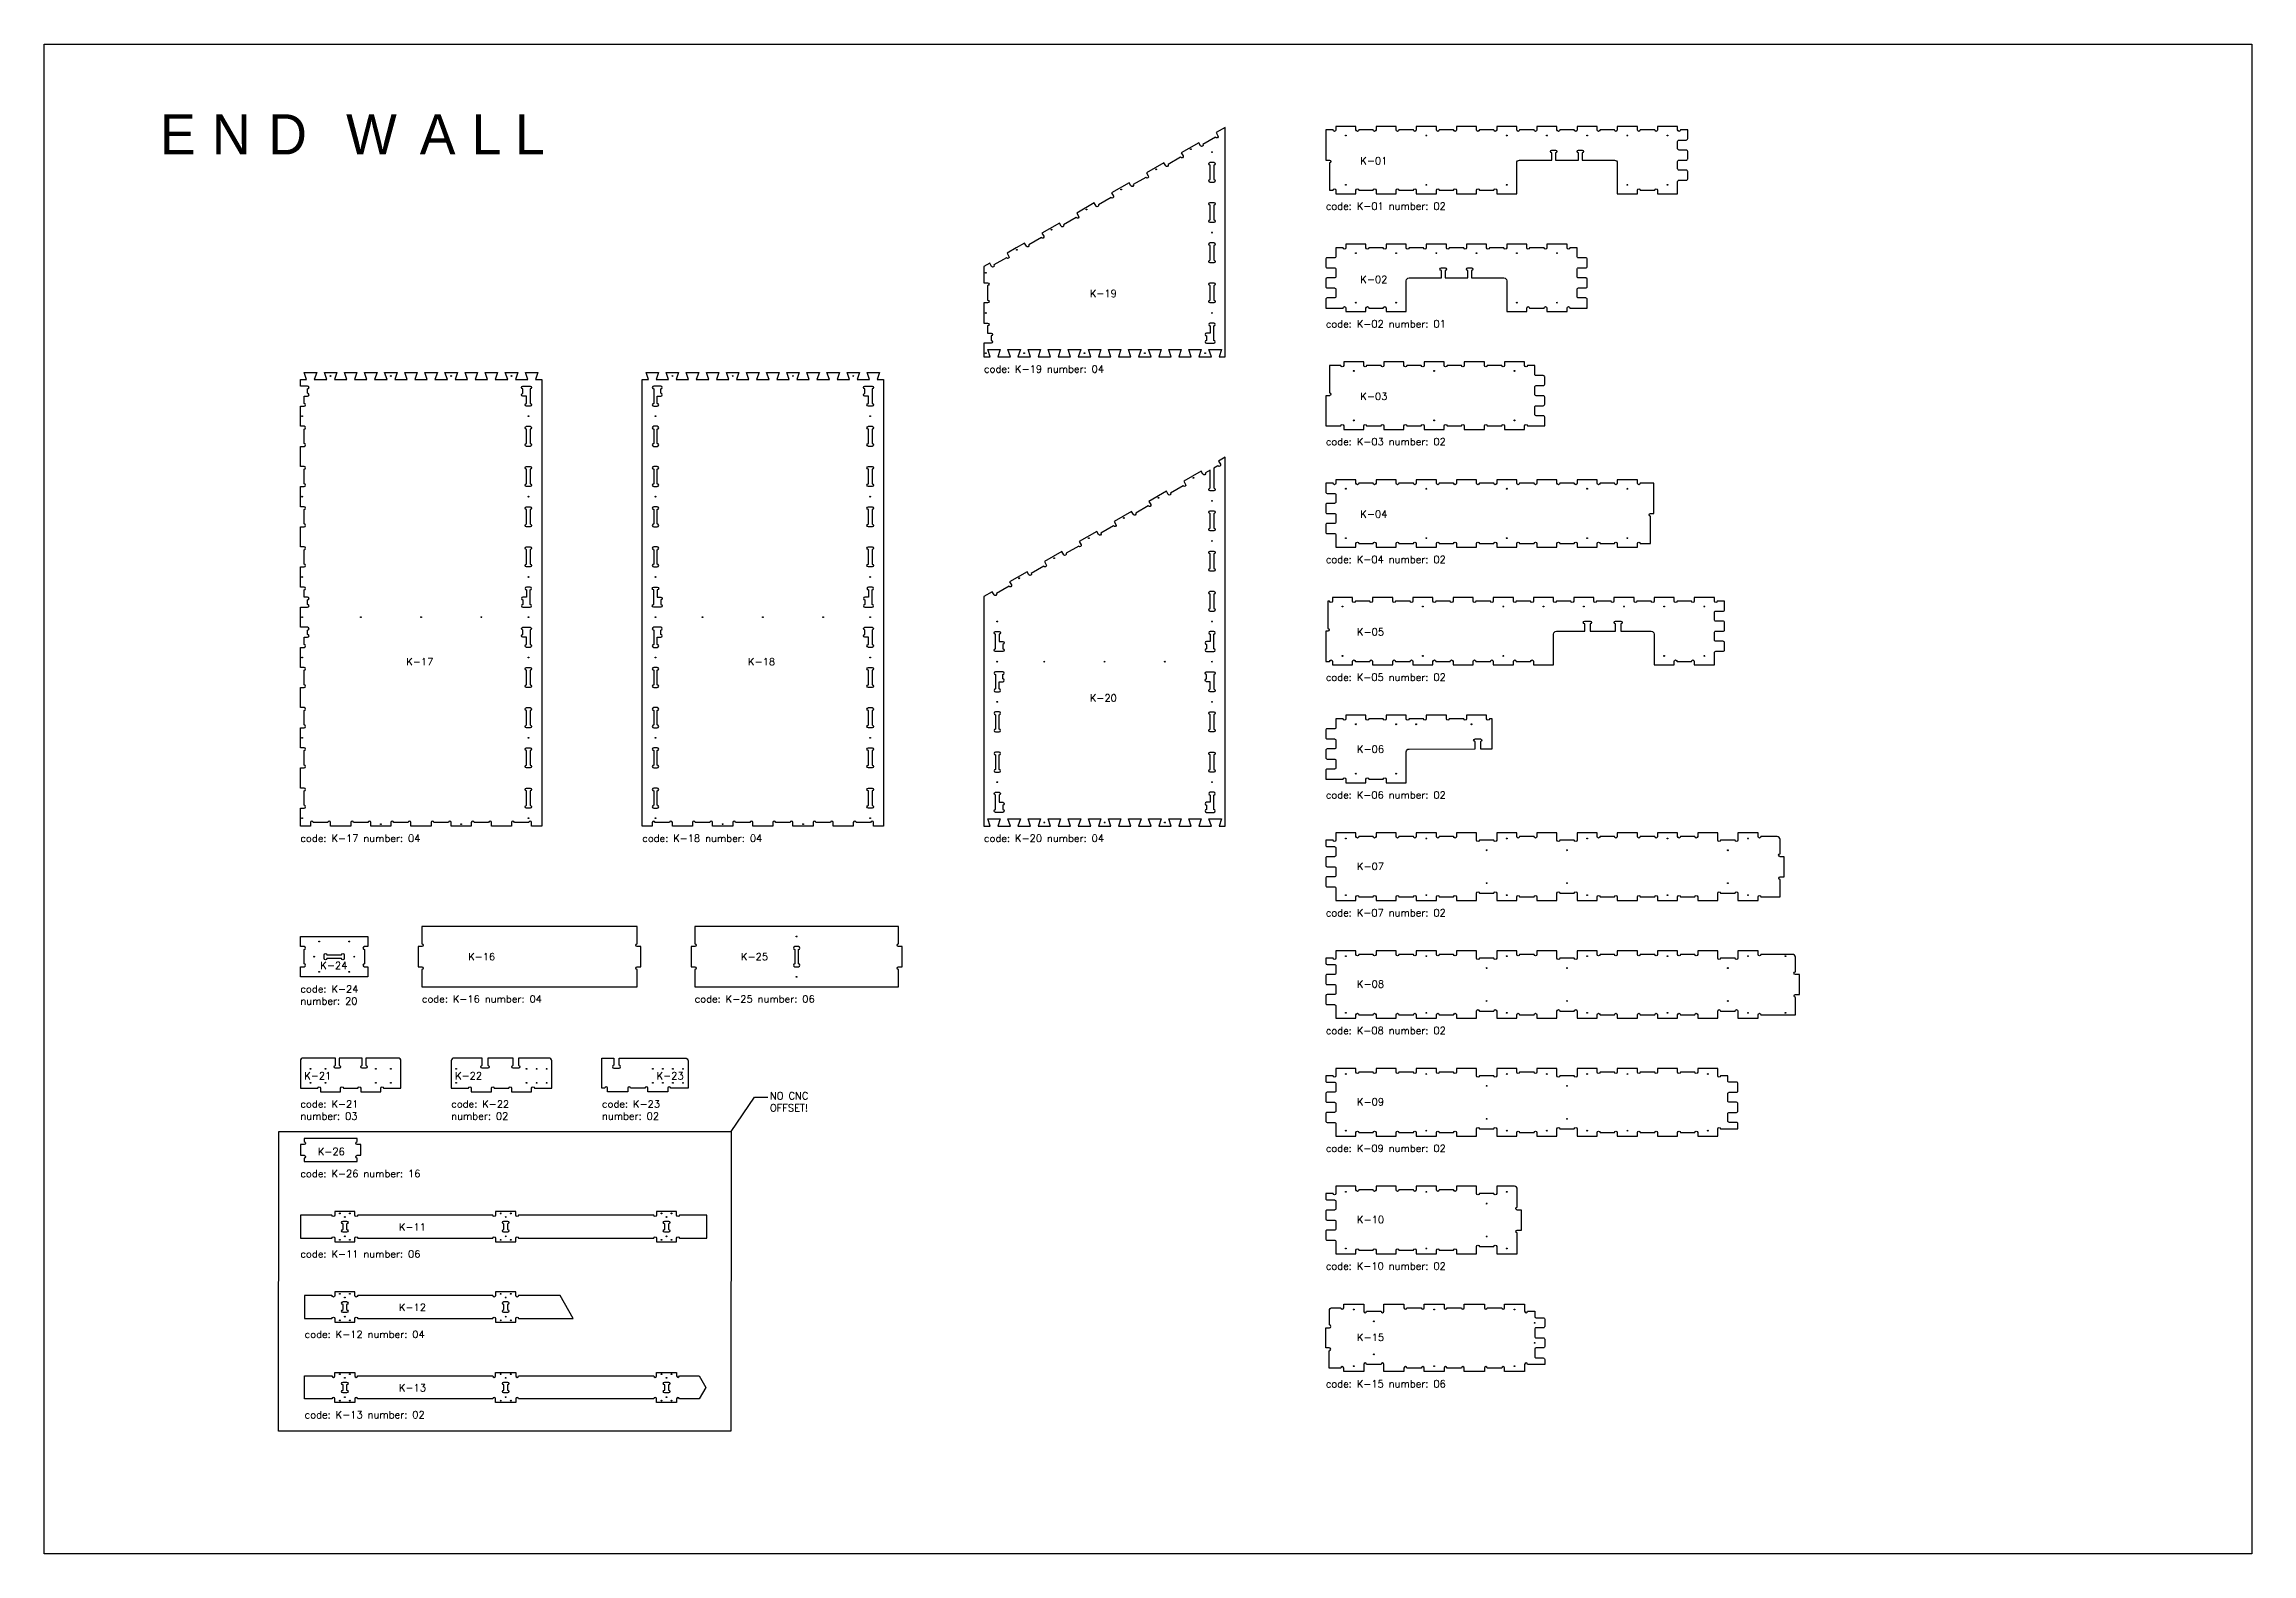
# Model space of a CAD drawing. Header units: millimetres. Extents: x -2063935 to 28085, y -14264 to 11271.
# Drawn here: x -1110 to 9871, y 2225 to 9737 of the extents above; entities that cross this region are included whole.
import ezdxf

# ---------------------------------------------------------------- set-up
doc = ezdxf.new("R2010")
doc.units = ezdxf.units.MM
for name, color, linetype in [('codes', 1, 'Continuous'), ('collection', 9, 'Continuous'), ('dimensions', 4, 'Continuous'), ('drill holes d4mm x 50mm screws', 3, 'Continuous'), ('text', 4, 'Continuous')]:
    doc.layers.add(name, color=color, linetype=linetype)
doc.styles.get("Standard").update_dxf_attribs({"font": 'romans.shx'})

msp = doc.modelspace()

# ---------------------------------------------------------------- texts
at = {"layer": 'codes', "char_height": 36, "attachment_point": 4}
for s, width, heights, insert in [('K-01', 133.0311663, [0], (5437.36752, 9156.70675)), ('K-02', 133.0311663, [0], (5437.36752, 8566.42156)), ('K-19', 133.0311663, [0], (4091.6762, 8496.46539)), ('K-03', 133.0311663, [36], (5437.36752, 7984.70675)), ('K-04', 133.0311663, [36], (5437.36752, 7398.70675)), ('K-05', 133.0311663, [0], (5420.42109, 6812.70675)), ('K-17', 133.0311663, [0], (691.6762, 6664.3018)), ('K-18', 133.0311663, [0], (2391.6762, 6664.3018)), ('K-20', 133.0311663, [0], (4091.6762, 6483.91874)), ('K-06', 133.0311663, [0], (5420.42109, 6229.16515)), ('K-07', 133.0311663, [0], (5420.42109, 5646.30496)), ('K-24', 133.0311663, [0], (264.4534, 5153.14015)), ('\\pi100.43;K-16', 338, [36], (899.32062, 5196.62049)), ('\\pi100.43;K-25', 338, [36], (2256.32062, 5196.62049)), ('K-08', 133.0311663, [0], (5420.42109, 5060.30496)), ('K-21', 133.0311663, [0], (184.39434, 4603.76665)), ('K-22', 133.0311663, [0], (934.39434, 4603.76665)), ('K-23', 133.0311663, [0], (1936.95289, 4603.76665)), ('K-09', 133.0311663, [0], (5420.42109, 4474.30496)), ('K-26', 133.0311663, [0], (251.71188, 4226.81769)), ('K-11', 133.0311663, [0], (655.39434, 3851.69437)), ('K-10', 133.0311663, [0], (5420.42109, 3888.30496)), ('K-12', 133.0311663, [0], (655.39434, 3451.69437)), ('K-15', 133.0311663, [0], (5420.42109, 3302.30496)), ('K-13', 133.0311663, [0], (655.39434, 3051.69437))]:
    msp.add_mtext_dynamic_manual_height_columns(s, width=width, gutter_width=1, heights=heights, dxfattribs=dict(at, insert=insert))
at = {"layer": 'collection', "insert": (-534.26934, 9388.25537), "char_height": 200, "attachment_point": 1}
msp.add_mtext_dynamic_manual_height_columns('{\\fFranklin Gothic Medium|b0|i0|c0|p34;\\T1.45;END WALL}', width=3203.3514994, gutter_width=1, heights=[0], dxfattribs=at)
at = {"layer": 'text', "char_height": 36, "attachment_point": 1}
for s, width, heights, insert in [('code: K-01 number: 02', 1200, [0], (5265.11037, 8949.06106)), ('code: K-02 number: 01', 1200, [0], (5265.11037, 8363.06106)), ('code: K-19 number: 04', 1200, [0], (3565.11037, 8138.38751)), ('code: K-03 number: 02', 1200, [0], (5265.11037, 7777.06106)), ('code: K-04 number: 02', 1200, [0], (5265.11037, 7191.06106)), ('code: K-05 number: 02', 1200, [0], (5265.11037, 6605.06106)), ('code: K-06 number: 02', 1200, [0], (5265.11037, 6019.06106)), ('code: K-17 number: 04', 1200, [0], (165.11037, 5803.74686)), ('code: K-18 number: 04', 1200, [0], (1865.11037, 5803.74686)), ('code: K-20 number: 04', 1200, [0], (3565.11037, 5803.74686)), ('code: K-07 number: 02', 1200, [0], (5265.11037, 5433.06106)), ('code: K-24 number: 20', 400.6678689, [119.17213], (165.11037, 5053.74686)), ('code: K-16 number: 04', 1200, [0], (769.11037, 5003.74686)), ('code: K-25 number: 06', 1200, [0], (2126.11037, 5003.74686)), ('code: K-08 number: 02', 1200, [0], (5265.11037, 4847.06106)), ('code: K-21 number: 03', 400.6678689, [119.17213], (165.11037, 4481.31963)), ('code: K-22 number: 02', 400.6678689, [119.17213], (915.11037, 4481.31963)), ('code: K-23 number: 02', 400.6678689, [119.17213], (1665.11037, 4481.31963)), ('code: K-09 number: 02', 1200, [0], (5265.11037, 4261.06106)), ('code: K-26 number: 16', 1200, [0], (165.11037, 4135.31963)), ('code: K-11 number: 06', 1200, [0], (165.11037, 3735.31963)), ('code: K-10 number: 02', 1200, [0], (5265.11037, 3675.06106)), ('code: K-12 number: 04', 1200, [0], (186.11037, 3335.31963)), ('code: K-15 number: 06', 1200, [0], (5265.11037, 3089.06106)), ('code: K-13 number: 02', 1200, [0], (186.11037, 2935.31963))]:
    msp.add_mtext_dynamic_manual_height_columns(s, width=width, gutter_width=1, heights=heights, dxfattribs=dict(at, insert=insert))

# ---------------------------------------------------------------- blocks, each defined once
blk = doc.blocks.new('NO_CNC-OFFSET')
at = {"layer": 'dimensions'}
blk.add_lwpolyline([(0, 0), (115, 170), (182, 170)], dxfattribs=at)
at = {"layer": 'dimensions', "insert": (192, 195), "char_height": 36, "attachment_point": 1}
blk.add_mtext_dynamic_manual_height_columns('NO CNC \\POFFSET!', width=972.99, gutter_width=1, heights=[0], dxfattribs=at)

# ---------------------------------------------------------------- linework, layer by layer
at = {"color": 2}
for points in [[(3725.87989, 8723.08146), (3680.33814, 8696.78792), (3689.33814, 8681.19947, -1), (3677.21379, 8674.19947), (3614.85996, 8638.19947, -1), (3602.7356, 8631.19947), (3593.7356, 8646.78792), (3565.11037, 8630.26114), (3565.11037, 8549.26114), (3583.11037, 8549.26114, -1), (3583.11037, 8535.26114), (3583.11037, 8463.26114, -1), (3583.11037, 8449.26114), (3565.11037, 8449.26114), (3565.11037, 8349.26114), (3583.11037, 8349.26114, -1), (3583.11037, 8335.26114), (3583.11037, 8299.26114), (3601.11037, 8299.26114, -1), (3601.11037, 8285.26114), (3601.11037, 8263.26114, -1), (3601.11037, 8249.26114), (3565.11037, 8249.26114), (3565.11037, 8181.26114), (3596.11037, 8181.26114), (3584.11037, 8217.26114), (3646.11037, 8217.26114), (3634.11037, 8181.26114), (3696.11037, 8181.26114), (3684.11037, 8217.26114), (3746.11037, 8217.26114), (3734.11037, 8181.26114), (3796.11037, 8181.26114), (3784.11037, 8217.26114), (3846.11037, 8217.26114), (3834.11037, 8181.26114), (3896.11037, 8181.26114), (3884.11037, 8217.26114), (3946.11037, 8217.26114), (3934.11037, 8181.26114), (3996.11037, 8181.26114), (3984.11037, 8217.26114), (4046.11037, 8217.26114), (4034.11037, 8181.26114), (4096.11037, 8181.26114), (4084.11037, 8217.26114), (4146.11037, 8217.26114), (4134.11037, 8181.26114), (4196.11037, 8181.26114), (4184.11037, 8217.26114), (4246.11037, 8217.26114), (4234.11037, 8181.26114), (4296.11037, 8181.26114), (4284.11037, 8217.26114), (4346.11037, 8217.26114), (4334.11037, 8181.26114), (4396.11037, 8181.26114), (4384.11037, 8217.26114), (4446.11037, 8217.26114), (4434.11037, 8181.26114), (4496.11037, 8181.26114), (4484.11037, 8217.26114), (4546.11037, 8217.26114), (4534.11037, 8181.26114), (4596.11037, 8181.26114), (4584.11037, 8217.26114), (4646.11037, 8217.26114), (4634.11037, 8181.26114), (4696.11037, 8181.26114), (4684.11037, 8217.26114), (4746.11037, 8217.26114), (4734.11037, 8181.26114), (4765.11037, 8181.26114), (4765.11037, 9323.08146), (4719.56863, 9296.78792), (4728.56863, 9281.19947, -1), (4716.44427, 9274.19947), (4654.09044, 9238.19947, -1), (4641.96609, 9231.19947), (4632.96609, 9246.78792), (4546.36355, 9196.78792), (4555.36355, 9181.19947, -1), (4543.23919, 9174.19947), (4480.88536, 9138.19947, -1), (4468.76101, 9131.19947), (4459.76101, 9146.78792), (4373.15847, 9096.78792), (4382.15847, 9081.19947, -1), (4370.03411, 9074.19947), (4307.68028, 9038.19947, -1), (4295.55593, 9031.19947), (4286.55593, 9046.78792), (4199.95339, 8996.78792), (4208.95339, 8981.19947, -1), (4196.82903, 8974.19947), (4134.4752, 8938.19947, -1), (4122.35085, 8931.19947), (4113.35085, 8946.78792), (4026.7483, 8896.78792), (4035.7483, 8881.19947, -1), (4023.62395, 8874.19947), (3961.27012, 8838.19947, -1), (3949.14576, 8831.19947), (3940.14576, 8846.78792), (3853.54322, 8796.78792), (3862.54322, 8781.19947, -1), (3850.41887, 8774.19947), (3788.06504, 8738.19947, -1), (3775.94068, 8731.19947), (3766.94068, 8746.78792), (3725.87989, 8723.08146)], [(7065.11037, 9309.93469), (7029.11037, 9309.93469, -1), (7015.11037, 9309.93469), (7015.11037, 9327.93469), (6965.11037, 9327.93469), (6915.11037, 9327.93469), (6915.11037, 9309.93469, -1), (6901.11037, 9309.93469), (6829.11037, 9309.93469, -1), (6815.11037, 9309.93469), (6815.11037, 9327.93469), (6715.11037, 9327.93469), (6715.11037, 9309.93469, -1), (6701.11037, 9309.93469), (6629.11037, 9309.93469, -1), (6615.11037, 9309.93469), (6615.11037, 9327.93469), (6515.11037, 9327.93469), (6515.11037, 9309.93469, -1), (6501.11037, 9309.93469), (6429.11037, 9309.93469, -1), (6415.11037, 9309.93469), (6415.11037, 9327.93469), (6315.11037, 9327.93469), (6315.11037, 9309.93469, -1), (6301.11037, 9309.93469), (6229.11037, 9309.93469, -1), (6215.11037, 9309.93469), (6215.11037, 9327.93469), (6165.11037, 9327.93469), (6115.11037, 9327.93469), (6115.11037, 9309.93469, -1), (6101.11037, 9309.93469), (6029.11037, 9309.93469, -1), (6015.11037, 9309.93469), (6015.11037, 9327.93469), (5915.11037, 9327.93469), (5915.11037, 9309.93469, -1), (5901.11037, 9309.93469), (5829.11037, 9309.93469, -1), (5815.11037, 9309.93469), (5815.11037, 9327.93469), (5715.11037, 9327.93469), (5715.11037, 9309.93469, -1), (5701.11037, 9309.93469), (5629.11037, 9309.93469, -1), (5615.11037, 9309.93469), (5615.11037, 9327.93469), (5515.11037, 9327.93469), (5515.11037, 9309.93469, -1), (5501.11037, 9309.93469), (5429.11037, 9309.93469, -1), (5415.11037, 9309.93469), (5415.11037, 9327.93469), (5365.11037, 9327.93469), (5315.11037, 9327.93469), (5315.11037, 9309.93469, -1), (5301.11037, 9309.93469), (5265.11037, 9309.93469), (5265.11037, 9159.93469), (5283.11037, 9159.93469, -1), (5283.11037, 9145.93469), (5283.11037, 9009.93469), (5301.11037, 9009.93469, -1), (5315.11037, 9009.93469), (5315.11037, 8991.93469), (5365.11037, 8991.93469), (5415.11037, 8991.93469), (5415.11037, 9009.93469, -1), (5429.11037, 9009.93469), (5501.11037, 9009.93469, -1), (5515.11037, 9009.93469), (5515.11037, 8991.93469), (5615.11037, 8991.93469), (5615.11037, 9009.93469, -1), (5629.11037, 9009.93469), (5701.11037, 9009.93469, -1), (5715.11037, 9009.93469), (5715.11037, 8991.93469), (5815.11037, 8991.93469), (5815.11037, 9009.93469, -1), (5829.11037, 9009.93469), (5901.11037, 9009.93469, -1), (5915.11037, 9009.93469), (5915.11037, 8991.93469), (6015.11037, 8991.93469), (6015.11037, 9009.93469, -1), (6029.11037, 9009.93469), (6101.11037, 9009.93469, -1), (6115.11037, 9009.93469), (6115.11037, 8991.93469), (6215.11037, 8991.93469), (6215.11037, 9145.87481, -0.4142135624), (6229.11037, 9159.87481), (6390.11037, 9159.87481), (6390.11037, 9195.93469, -1), (6390.11037, 9209.93469), (6408.11037, 9209.93469, -1), (6408.11037, 9195.93469), (6408.11037, 9159.87481), (6522.11037, 9159.93469), (6522.11037, 9195.99458, -1), (6522.11037, 9209.99458), (6540.11037, 9209.99458, -1), (6540.11037, 9195.99458), (6540.11037, 9159.93469), (6701.06027, 9159.8796, -0.41400887), (6715.05547, 9145.88459), (6715.11037, 8991.93469), (6815.11037, 8991.93469), (6815.11037, 9009.93469, -1), (6829.11037, 9009.93469), (6901.11037, 9009.93469, -1), (6915.11037, 9009.93469), (6915.11037, 8991.93469), (7015.11037, 8991.93469), (7015.11037, 9052.93469, -0.4142135624), (7022.11037, 9059.93469), (7058.11037, 9059.93469, 0.4142135624), (7065.11037, 9066.93469), (7065.11037, 9102.93469, 0.4142135624), (7058.11037, 9109.93469), (7022.11037, 9109.93469, -0.4142135624), (7015.11037, 9116.93469), (7015.11037, 9152.93469, -0.4142135624), (7022.11037, 9159.93469), (7058.11037, 9159.93469, 0.4142135624), (7065.11037, 9166.93469), (7065.11037, 9202.93469, 0.4142135624), (7058.11037, 9209.93469), (7022.11037, 9209.93469, -0.4142135624), (7015.11037, 9216.93469), (7015.11037, 9252.93469, -0.4142135624), (7022.11037, 9259.93469), (7058.11037, 9259.93469, 0.4142135624), (7065.11037, 9266.93469), (7065.11037, 9309.93469)], [(5415.11037, 8741.93469), (5365.11037, 8741.93469), (5365.11037, 8723.93469, -1), (5351.11037, 8723.93469), (5315.11037, 8723.93469), (5315.11037, 8680.93469, -0.4142135624), (5308.11037, 8673.93469), (5272.11037, 8673.93469, 0.4142135624), (5265.11037, 8666.93469), (5265.11037, 8630.93469, 0.4142135624), (5272.11037, 8623.93469), (5308.11037, 8623.93469, -0.4142135624), (5315.11037, 8616.93469), (5315.11037, 8580.93469, -0.4142135624), (5308.11037, 8573.93469), (5272.11037, 8573.93469, 0.4142135624), (5265.11037, 8566.93469), (5265.11037, 8530.93469, 0.4142135624), (5272.11037, 8523.93469), (5308.11037, 8523.93469, -0.4142135624), (5315.11037, 8516.93469), (5315.11037, 8480.93469, -0.4142135624), (5308.11037, 8473.93469), (5272.11037, 8473.93469, 0.4142135624), (5265.11037, 8466.93469), (5265.11037, 8423.93469), (5351.11037, 8423.93469, -1), (5365.11037, 8423.93469), (5365.11037, 8405.93469), (5415.11037, 8405.93469), (5465.11037, 8405.93469), (5465.11037, 8423.93469, -1), (5479.11037, 8423.93469), (5551.11037, 8423.93469, -1), (5565.11037, 8423.93469), (5565.11037, 8405.93469), (5665.11037, 8405.93469), (5665.11037, 8559.87481, -0.4142135624), (5679.11037, 8573.87481), (5840.11037, 8573.87481), (5840.11037, 8609.93469, -1), (5840.11037, 8623.93469), (5858.11037, 8623.93469, -1), (5858.11037, 8609.93469), (5858.11037, 8573.87481), (5972.11037, 8573.93469), (5972.11037, 8609.99458, -1), (5972.11037, 8623.99458), (5990.11037, 8623.99458, -1), (5990.11037, 8609.99458), (5990.11037, 8573.93469), (6151.06027, 8573.8796, -0.41400887), (6165.05547, 8559.88459), (6165.11037, 8405.93469), (6265.11037, 8405.93469), (6265.11037, 8423.93469, -1), (6279.11037, 8423.93469), (6351.11037, 8423.93469, -1), (6365.11037, 8423.93469), (6365.11037, 8405.93469), (6415.11037, 8405.93469), (6465.11037, 8405.93469), (6465.11037, 8423.93469, -1), (6479.11037, 8423.93469), (6565.11037, 8423.93469), (6565.11037, 8466.93469, 0.4142135624), (6558.11037, 8473.93469), (6522.11037, 8473.93469, -0.4142135624), (6515.11037, 8480.93469), (6515.11037, 8516.93469, -0.4142135624), (6522.11037, 8523.93469), (6558.11037, 8523.93469, 0.4142135624), (6565.11037, 8530.93469), (6565.11037, 8566.93469, 0.4142135624), (6558.11037, 8573.93469), (6522.11037, 8573.93469, -0.4142135624), (6515.11037, 8580.93469), (6515.11037, 8616.93469, -0.4142135624), (6522.11037, 8623.93469), (6558.11037, 8623.93469, 0.4142135624), (6565.11037, 8630.93469), (6565.11037, 8666.93469, 0.4142135624), (6558.11037, 8673.93469), (6522.11037, 8673.93469, -0.4142135624), (6515.11037, 8680.93469), (6515.11037, 8723.93469), (6479.11037, 8723.93469, -1), (6465.11037, 8723.93469), (6465.11037, 8741.93469), (6415.11037, 8741.93469), (6365.11037, 8741.93469), (6365.11037, 8723.93469, -1), (6351.11037, 8723.93469), (6279.11037, 8723.93469, -1), (6265.11037, 8723.93469), (6265.11037, 8741.93469), (6165.11037, 8741.93469), (6165.11037, 8723.93469, -1), (6151.11037, 8723.93469), (6079.11037, 8723.93469, -1), (6065.11037, 8723.93469), (6065.11037, 8741.93469), (5965.11037, 8741.93469), (5965.11037, 8723.93469, -1), (5951.11037, 8723.93469), (5879.11037, 8723.93469, -1), (5865.11037, 8723.93469), (5865.11037, 8741.93469), (5765.11037, 8741.93469), (5765.11037, 8723.93469, -1), (5751.11037, 8723.93469), (5679.11037, 8723.93469, -1), (5665.11037, 8723.93469), (5665.11037, 8741.93469), (5615.11037, 8741.93469), (5565.11037, 8741.93469), (5565.11037, 8723.93469, -1), (5551.11037, 8723.93469), (5479.11037, 8723.93469, -1), (5465.11037, 8723.93469), (5465.11037, 8741.93469), (5415.11037, 8741.93469)], [(4672.11037, 8299.26114, 1), (4672.11037, 8285.26114), (4672.11037, 8263.26114, 1), (4672.11037, 8249.26114), (4708.11037, 8249.26114, 1), (4708.11037, 8263.26114), (4708.11037, 8335.26114, 1), (4708.11037, 8349.26114), (4690.11037, 8349.26114, 1), (4690.11037, 8335.26114), (4690.11037, 8299.26114), (4672.11037, 8299.26114)], [(6354.11037, 7837.93469), (6354.11037, 7880.93469, 0.4142135624), (6347.11037, 7887.93469), (6311.11037, 7887.93469, -0.4142135624), (6304.11037, 7894.93469), (6304.11037, 7930.93469, -0.4142135624), (6311.11037, 7937.93469), (6347.11037, 7937.93469, 0.4142135624), (6354.11037, 7944.93469), (6354.11037, 7980.93469, 0.4142135624), (6347.11037, 7987.93469), (6311.11037, 7987.93469, -0.4142135624), (6304.11037, 7994.93469), (6304.11037, 8030.93469, -0.4142135624), (6311.11037, 8037.93469), (6347.11037, 8037.93469, 0.4142135624), (6354.11037, 8044.93469), (6354.11037, 8080.93469, 0.4142135624), (6347.11037, 8087.93469), (6311.11037, 8087.93469, -0.4142135624), (6304.11037, 8094.93469), (6304.11037, 8137.93469), (6304.11037, 8137.93469), (6268.11037, 8137.93469, -1), (6254.11037, 8137.93469), (6254.11037, 8155.93469), (6154.11037, 8155.93469), (6154.11037, 8137.93469, -1), (6140.11037, 8137.93469), (6068.11037, 8137.93469, -1), (6054.11037, 8137.93469), (6054.11037, 8155.93469), (5954.11037, 8155.93469), (5954.11037, 8137.93469, -1), (5940.11037, 8137.93469), (5868.11037, 8137.93469, -1), (5854.11037, 8137.93469), (5854.11037, 8155.93469), (5754.11037, 8155.93469), (5754.11037, 8137.93469, -1), (5740.11037, 8137.93469), (5668.11037, 8137.93469, -1), (5654.11037, 8137.93469), (5654.11037, 8155.93469), (5554.11037, 8155.93469), (5554.11037, 8137.93469, -1), (5540.11037, 8137.93469), (5468.11037, 8137.93469, -1), (5454.11037, 8137.93469), (5454.11037, 8155.93469), (5404.11037, 8155.93469), (5354.11037, 8155.93469), (5354.11037, 8137.93469, -1), (5340.11037, 8137.93469), (5283.11037, 8137.93469), (5283.11037, 8001.93469, -1), (5283.11037, 7987.93469), (5265.11037, 7987.93469), (5265.11037, 7837.93469), (5340.11037, 7837.93469, -1), (5354.11037, 7837.93469), (5354.11037, 7819.93469), (5404.11037, 7819.93469), (5454.11037, 7819.93469), (5454.11037, 7837.93469, -1), (5468.11037, 7837.93469), (5540.11037, 7837.93469, -1), (5554.11037, 7837.93469), (5554.11037, 7819.93469), (5654.11037, 7819.93469), (5654.11037, 7837.93469, -1), (5668.11037, 7837.93469), (5740.11037, 7837.93469, -1), (5754.11037, 7837.93469), (5754.11037, 7819.93469), (5854.11037, 7819.93469), (5854.11037, 7837.93469, -1), (5868.11037, 7837.93469), (5940.11037, 7837.93469, -1), (5954.11037, 7837.93469), (5954.11037, 7819.93469), (6054.11037, 7819.93469), (6054.11037, 7837.93469, -1), (6068.11037, 7837.93469), (6140.11037, 7837.93469, -1), (6154.11037, 7837.93469), (6154.11037, 7819.93469), (6254.11037, 7819.93469), (6254.11037, 7837.93469, -1), (6268.11037, 7837.93469), (6354.11037, 7837.93469)], [(1272.11037, 7985.62049, -1), (1272.11037, 7999.62049), (1272.11037, 8021.62049, -1), (1272.11037, 8035.62049), (1308.11037, 8035.62049, -1), (1308.11037, 8021.62049), (1308.11037, 7949.62049, -1), (1308.11037, 7935.62049), (1290.11037, 7935.62049, -1), (1290.11037, 7949.62049), (1290.11037, 7985.62049), (1272.11037, 7985.62049)], [(1865.11037, 5846.62049), (1865.11037, 8067.62049), (1896.11037, 8067.62049), (1884.11037, 8103.62049), (1946.11037, 8103.62049), (1934.11037, 8067.62049), (1996.11037, 8067.62049), (1984.11037, 8103.62049), (2046.11037, 8103.62049), (2034.11037, 8067.62049), (2096.11037, 8067.62049), (2084.11037, 8103.62049), (2146.11037, 8103.62049), (2134.11037, 8067.62049), (2196.11037, 8067.62049), (2184.11037, 8103.62049), (2246.11037, 8103.62049), (2234.11037, 8067.62049), (2296.11037, 8067.62049), (2284.11037, 8103.62049), (2346.11037, 8103.62049), (2334.11037, 8067.62049), (2396.11037, 8067.62049), (2384.11037, 8103.62049), (2446.11037, 8103.62049), (2434.11037, 8067.62049), (2496.11037, 8067.62049), (2484.11037, 8103.62049), (2546.11037, 8103.62049), (2534.11037, 8067.62049), (2596.11037, 8067.62049), (2584.11037, 8103.62049), (2646.11037, 8103.62049), (2634.11037, 8067.62049), (2696.11037, 8067.62049), (2684.11037, 8103.62049), (2746.11037, 8103.62049), (2734.11037, 8067.62049), (2796.11037, 8067.62049), (2784.11037, 8103.62049), (2846.11037, 8103.62049), (2834.11037, 8067.62049), (2896.11037, 8067.62049), (2884.11037, 8103.62049), (2946.11037, 8103.62049), (2934.11037, 8067.62049), (2996.11037, 8067.62049), (2984.11037, 8103.62049), (3046.11037, 8103.62049), (3034.11037, 8067.62049), (3065.11037, 8067.62049), (3065.11037, 5846.62049), (3015.11037, 5846.62049), (3015.11037, 5864.62049, 1), (3001.11037, 5864.62049), (2929.11037, 5864.62049, 1), (2915.11037, 5864.62049), (2915.11037, 5846.62049), (2815.11037, 5846.62049), (2815.11037, 5864.62049, 1), (2801.11037, 5864.62049), (2729.11037, 5864.62049, 1), (2715.11037, 5864.62049), (2715.11037, 5846.62049), (2615.11037, 5846.62049), (2615.11037, 5864.62049, 1), (2601.11037, 5864.62049), (2529.11037, 5864.62049, 1), (2515.11037, 5864.62049), (2515.11037, 5846.62049), (2415.11037, 5846.62049), (2415.11037, 5864.62049, 1), (2401.11037, 5864.62049), (2329.11037, 5864.62049, 1), (2315.11037, 5864.62049), (2315.11037, 5846.62049), (2215.11037, 5846.62049), (2215.11037, 5864.62049, 1), (2201.11037, 5864.62049), (2129.11037, 5864.62049, 1), (2115.11037, 5864.62049), (2115.11037, 5846.62049), (2015.11037, 5846.62049), (2015.11037, 5864.62049, 1), (2001.11037, 5864.62049), (1929.11037, 5864.62049, 1), (1915.11037, 5864.62049), (1915.11037, 5846.62049), (1865.11037, 5846.62049)], [(1958.11037, 7985.62049, 1), (1958.11037, 7999.62049), (1958.11037, 8021.62049, 1), (1958.11037, 8035.62049), (1922.11037, 8035.62049, 1), (1922.11037, 8021.62049), (1922.11037, 7949.62049, 1), (1922.11037, 7935.62049), (1940.11037, 7935.62049, 1), (1940.11037, 7949.62049), (1940.11037, 7985.62049), (1958.11037, 7985.62049)], [(2972.11037, 7985.62049, -1), (2972.11037, 7999.62049), (2972.11037, 8021.62049, -1), (2972.11037, 8035.62049), (3008.11037, 8035.62049, -1), (3008.11037, 8021.62049), (3008.11037, 7949.62049, -1), (3008.11037, 7935.62049), (2990.11037, 7935.62049, -1), (2990.11037, 7949.62049), (2990.11037, 7985.62049), (2972.11037, 7985.62049)], [(4602.10038, 7587.14728), (4558.79911, 7562.14728), (4567.79911, 7546.55882, -1), (4555.67476, 7539.55882), (4493.32093, 7503.55882, -1), (4481.19657, 7496.55882), (4472.19657, 7512.14728), (4385.59403, 7462.14728), (4394.59403, 7446.55882, -1), (4382.46968, 7439.55882), (4320.11585, 7403.55882, -1), (4307.99149, 7396.55882), (4298.99149, 7412.14728), (4212.38895, 7362.14728), (4221.38895, 7346.55882, -1), (4209.2646, 7339.55882), (4146.91077, 7303.55882, -1), (4134.78641, 7296.55882), (4125.78641, 7312.14728), (4039.18387, 7262.14728), (4048.18387, 7246.55882, -1), (4036.05951, 7239.55882), (3973.70569, 7203.55882, -1), (3961.58133, 7196.55882), (3952.58133, 7212.14728), (3865.97879, 7162.14728), (3874.97879, 7146.55882, -1), (3862.85443, 7139.55882), (3800.5006, 7103.55882, -1), (3788.37625, 7096.55882), (3779.37625, 7112.14728), (3692.77371, 7062.14728), (3701.77371, 7046.55882, -1), (3689.64935, 7039.55882), (3627.29552, 7003.55882, -1), (3615.17117, 6996.55882), (3606.17117, 7012.14728), (3565.11037, 6988.44082), (3565.11037, 5846.62049), (3596.11037, 5846.62049), (3584.11037, 5882.62049), (3646.11037, 5882.62049), (3634.11037, 5846.62049), (3696.11037, 5846.62049), (3684.11037, 5882.62049), (3746.11037, 5882.62049), (3734.11037, 5846.62049), (3796.11037, 5846.62049), (3784.11037, 5882.62049), (3846.11037, 5882.62049), (3834.11037, 5846.62049), (3896.11037, 5846.62049), (3884.11037, 5882.62049), (3946.11037, 5882.62049), (3934.11037, 5846.62049), (3996.11037, 5846.62049), (3984.11037, 5882.62049), (4046.11037, 5882.62049), (4034.11037, 5846.62049), (4096.11037, 5846.62049), (4084.11037, 5882.62049), (4146.11037, 5882.62049), (4134.11037, 5846.62049), (4196.11037, 5846.62049), (4184.11037, 5882.62049), (4246.11037, 5882.62049), (4234.11037, 5846.62049), (4296.11037, 5846.62049), (4284.11037, 5882.62049), (4346.11037, 5882.62049), (4334.11037, 5846.62049), (4396.11037, 5846.62049), (4384.11037, 5882.62049), (4446.11037, 5882.62049), (4434.11037, 5846.62049), (4496.11037, 5846.62049), (4484.11037, 5882.62049), (4546.11037, 5882.62049), (4534.11037, 5846.62049), (4596.11037, 5846.62049), (4584.11037, 5882.62049), (4646.11037, 5882.62049), (4634.11037, 5846.62049), (4696.11037, 5846.62049), (4684.11037, 5882.62049), (4746.11037, 5882.62049), (4734.11037, 5846.62049), (4765.11037, 5846.62049), (4765.11037, 7681.26114), (4732.00419, 7662.14728), (4741.00419, 7646.55882, -1), (4728.87984, 7639.55882), (4708.11037, 7627.56756), (4708.11037, 7528.62049, -1), (4708.11037, 7514.62049), (4690.11037, 7514.62049, -1), (4690.11037, 7528.62049), (4690.11037, 7617.17526), (4666.52601, 7603.55882, -1), (4654.40165, 7596.55882), (4645.40165, 7612.14728), (4602.10038, 7587.14728)], [(5365.11037, 7233.93469), (5415.11037, 7233.93469), (5415.11037, 7251.93469, -1), (5429.11037, 7251.93469), (5501.11037, 7251.93469, -1), (5515.11037, 7251.93469), (5515.11037, 7233.93469), (5615.11037, 7233.93469), (5615.11037, 7251.93469, -1), (5629.11037, 7251.93469), (5701.11037, 7251.93469, -1), (5715.11037, 7251.93469), (5715.11037, 7233.93469), (5815.11037, 7233.93469), (5815.11037, 7251.93469, -1), (5829.11037, 7251.93469), (5901.11037, 7251.93469, -1), (5915.11037, 7251.93469), (5915.11037, 7233.93469), (6015.11037, 7233.93469), (6015.11037, 7251.93469, -1), (6029.11037, 7251.93469), (6101.11037, 7251.93469, -1), (6115.11037, 7251.93469), (6115.11037, 7233.93469), (6215.11037, 7233.93469), (6215.11037, 7251.93469, -1), (6229.11037, 7251.93469), (6301.11037, 7251.93469, -1), (6315.11037, 7251.93469), (6315.11037, 7233.93469), (6415.11037, 7233.93469), (6415.11037, 7251.93469, -1), (6429.11037, 7251.93469), (6501.11037, 7251.93469, -1), (6515.11037, 7251.93469), (6515.11037, 7233.93469), (6565.11037, 7233.93469), (6615.11037, 7233.93469), (6615.11037, 7251.93469, -1), (6629.11037, 7251.93469), (6701.11037, 7251.93469, -1), (6715.11037, 7251.93469), (6715.11037, 7233.93469), (6765.11037, 7233.93469), (6815.11037, 7233.93469), (6815.11037, 7251.93469, -1), (6829.11037, 7251.93469), (6880.52191, 7251.93469), (6880.52191, 7387.93469, -1), (6880.52191, 7401.93469), (6896.11037, 7401.93469), (6896.11037, 7551.93469), (6829.11037, 7551.93469, -1), (6815.11037, 7551.93469), (6815.11037, 7569.93469), (6765.11037, 7569.93469), (6715.11037, 7569.93469), (6715.11037, 7551.93469, -1), (6701.11037, 7551.93469), (6629.11037, 7551.93469, -1), (6615.11037, 7551.93469), (6615.11037, 7569.93469), (6515.11037, 7569.93469), (6515.11037, 7551.93469, -1), (6501.11037, 7551.93469), (6429.11037, 7551.93469, -1), (6415.11037, 7551.93469), (6415.11037, 7569.93469), (6315.11037, 7569.93469), (6315.11037, 7551.93469, -1), (6301.11037, 7551.93469), (6229.11037, 7551.93469, -1), (6215.11037, 7551.93469), (6215.11037, 7569.93469), (6115.11037, 7569.93469), (6115.11037, 7551.93469, -1), (6101.11037, 7551.93469), (6029.11037, 7551.93469, -1), (6015.11037, 7551.93469), (6015.11037, 7569.93469), (5965.11037, 7569.93469), (5915.11037, 7569.93469), (5915.11037, 7551.93469, -1), (5901.11037, 7551.93469), (5829.11037, 7551.93469, -1), (5815.11037, 7551.93469), (5815.11037, 7569.93469), (5715.11037, 7569.93469), (5715.11037, 7551.93469, -1), (5701.11037, 7551.93469), (5629.11037, 7551.93469, -1), (5615.11037, 7551.93469), (5615.11037, 7569.93469), (5515.11037, 7569.93469), (5515.11037, 7551.93469, -1), (5501.11037, 7551.93469), (5429.11037, 7551.93469, -1), (5415.11037, 7551.93469), (5415.11037, 7569.93469), (5315.11037, 7569.93469), (5315.11037, 7551.93469, -1), (5301.11037, 7551.93469), (5265.11037, 7551.93469), (5265.11037, 7508.93469, 0.4142135624), (5272.11037, 7501.93469), (5308.11037, 7501.93469, -0.4142135624), (5315.11037, 7494.93469), (5315.11037, 7458.93469, -0.4142135624), (5308.11037, 7451.93469), (5272.11037, 7451.93469, 0.4142135624), (5265.11037, 7444.93469), (5265.11037, 7408.93469, 0.4142135624), (5272.11037, 7401.93469), (5308.11037, 7401.93469, -0.4142135624), (5315.11037, 7394.93469), (5315.11037, 7358.93469, -0.4142135624), (5308.11037, 7351.93469), (5272.11037, 7351.93469, 0.4142135624), (5265.11037, 7344.93469), (5265.11037, 7308.93469, 0.4142135624), (5272.11037, 7301.93469), (5308.11037, 7301.93469, -0.4142135624), (5315.11037, 7294.93469), (5315.11037, 7251.93469), (5315.11037, 7233.93469), (5365.11037, 7233.93469)], [(1272.11037, 6985.62049, 1), (1272.11037, 6971.62049), (1272.11037, 6949.62049, 1), (1272.11037, 6935.62049), (1308.11037, 6935.62049, 1), (1308.11037, 6949.62049), (1308.11037, 7021.62049, 1), (1308.11037, 7035.62049), (1290.11037, 7035.62049, 1), (1290.11037, 7021.62049), (1290.11037, 6985.62049), (1272.11037, 6985.62049)], [(1958.11037, 6985.62049, -1), (1958.11037, 6971.62049), (1958.11037, 6949.62049, -1), (1958.11037, 6935.62049), (1922.11037, 6935.62049, -1), (1922.11037, 6949.62049), (1922.11037, 7021.62049, -1), (1922.11037, 7035.62049), (1940.11037, 7035.62049, -1), (1940.11037, 7021.62049), (1940.11037, 6985.62049), (1958.11037, 6985.62049)], [(2972.11037, 6985.62049, 1), (2972.11037, 6971.62049), (2972.11037, 6949.62049, 1), (2972.11037, 6935.62049), (3008.11037, 6935.62049, 1), (3008.11037, 6949.62049), (3008.11037, 7021.62049, 1), (3008.11037, 7035.62049), (2990.11037, 7035.62049, 1), (2990.11037, 7021.62049), (2990.11037, 6985.62049), (2972.11037, 6985.62049)], [(1272.11037, 6785.62049, -1), (1272.11037, 6799.62049), (1272.11037, 6821.62049, -1), (1272.11037, 6835.62049), (1308.11037, 6835.62049, -1), (1308.11037, 6821.62049), (1308.11037, 6749.62049, -1), (1308.11037, 6735.62049), (1290.11037, 6735.62049, -1), (1290.11037, 6749.62049), (1290.11037, 6785.62049), (1272.11037, 6785.62049)], [(1958.11037, 6785.62049, 1), (1958.11037, 6799.62049), (1958.11037, 6821.62049, 1), (1958.11037, 6835.62049), (1922.11037, 6835.62049, 1), (1922.11037, 6821.62049), (1922.11037, 6749.62049, 1), (1922.11037, 6735.62049), (1940.11037, 6735.62049, 1), (1940.11037, 6749.62049), (1940.11037, 6785.62049), (1958.11037, 6785.62049)], [(2972.11037, 6785.62049, -1), (2972.11037, 6799.62049), (2972.11037, 6821.62049, -1), (2972.11037, 6835.62049), (3008.11037, 6835.62049, -1), (3008.11037, 6821.62049), (3008.11037, 6749.62049, -1), (3008.11037, 6735.62049), (2990.11037, 6735.62049, -1), (2990.11037, 6749.62049), (2990.11037, 6785.62049), (2972.11037, 6785.62049)], [(3658.11037, 6764.62049, -1), (3658.11037, 6750.62049), (3658.11037, 6728.62049, -1), (3658.11037, 6714.62049), (3622.11037, 6714.62049, -1), (3622.11037, 6728.62049), (3622.11037, 6800.62049, -1), (3622.11037, 6814.62049), (3640.11037, 6814.62049, -1), (3640.11037, 6800.62049), (3640.11037, 6764.62049), (3658.11037, 6764.62049)], [(4672.11037, 6764.62049, 1), (4672.11037, 6750.62049), (4672.11037, 6728.62049, 1), (4672.11037, 6714.62049), (4708.11037, 6714.62049, 1), (4708.11037, 6728.62049), (4708.11037, 6800.62049, 1), (4708.11037, 6814.62049), (4690.11037, 6814.62049, 1), (4690.11037, 6800.62049), (4690.11037, 6764.62049), (4672.11037, 6764.62049)], [(3658.11037, 6564.62049, 1), (3658.11037, 6578.62049), (3658.11037, 6600.62049, 1), (3658.11037, 6614.62049), (3622.11037, 6614.62049, 1), (3622.11037, 6600.62049), (3622.11037, 6528.62049, 1), (3622.11037, 6514.62049), (3640.11037, 6514.62049, 1), (3640.11037, 6528.62049), (3640.11037, 6564.62049), (3658.11037, 6564.62049)], [(4672.11037, 6564.62049, -1), (4672.11037, 6578.62049), (4672.11037, 6600.62049, -1), (4672.11037, 6614.62049), (4708.11037, 6614.62049, -1), (4708.11037, 6600.62049), (4708.11037, 6528.62049, -1), (4708.11037, 6514.62049), (4690.11037, 6514.62049, -1), (4690.11037, 6528.62049), (4690.11037, 6564.62049), (4672.11037, 6564.62049)], [(6092.94579, 6229.93469), (6092.94579, 6379.93469), (6079.11037, 6379.93469, -1), (6065.11037, 6379.93469), (6065.11037, 6397.93469), (5965.11037, 6397.93469), (5965.11037, 6379.93469, -1), (5951.11037, 6379.93469), (5879.11037, 6379.93469, -1), (5865.11037, 6379.93469), (5865.11037, 6397.93469), (5765.11037, 6397.93469), (5765.11037, 6379.93469, -1), (5751.11037, 6379.93469), (5679.11037, 6379.93469, -1), (5665.11037, 6379.93469), (5665.11037, 6397.93469), (5615.11037, 6397.93469), (5565.11037, 6397.93469), (5565.11037, 6379.93469, -1), (5551.11037, 6379.93469), (5479.11037, 6379.93469, -1), (5465.11037, 6379.93469), (5465.11037, 6397.93469), (5415.11037, 6397.93469), (5365.11037, 6397.93469), (5365.11037, 6379.93469, -1), (5351.11037, 6379.93469), (5315.11037, 6379.93469), (5315.11037, 6336.93469, -0.4142135624), (5308.11037, 6329.93469), (5272.11037, 6329.93469, 0.4142135624), (5265.11037, 6322.93469), (5265.11037, 6286.93469, 0.4142135624), (5272.11037, 6279.93469), (5308.11037, 6279.93469, -0.4142135624), (5315.11037, 6272.93469), (5315.11037, 6236.93469, -0.4142135624), (5308.11037, 6229.93469), (5272.11037, 6229.93469, 0.4142135624), (5265.11037, 6222.93469), (5265.11037, 6186.93469, 0.4142135624), (5272.11037, 6179.93469), (5308.11037, 6179.93469, -0.4142135624), (5315.11037, 6172.93469), (5315.11037, 6136.93469, -0.4142135624), (5308.11037, 6129.93469), (5272.11037, 6129.93469, 0.4142135624), (5265.11037, 6122.93469), (5265.11037, 6079.93469), (5351.11037, 6079.93469, -1), (5365.11037, 6079.93469), (5365.11037, 6061.93469), (5415.11037, 6061.93469), (5465.11037, 6061.93469), (5465.11037, 6079.93469, -1), (5479.11037, 6079.93469), (5551.11037, 6079.93469, -1), (5565.11037, 6079.93469), (5565.11037, 6061.93469), (5665.11037, 6061.93469), (5665.11037, 6215.87481, -0.4142135624), (5679.11037, 6229.87481), (6007.53707, 6229.93469), (6007.53707, 6265.99458, -1), (6007.53707, 6279.99458), (6034.53707, 6279.99931, -1), (6034.53707, 6265.99931), (6034.53707, 6229.93469), (6092.94579, 6229.93469)], [(3658.11037, 5964.62049, -1), (3658.11037, 5950.62049), (3658.11037, 5928.62049, -1), (3658.11037, 5914.62049), (3622.11037, 5914.62049, -1), (3622.11037, 5928.62049), (3622.11037, 6000.62049, -1), (3622.11037, 6014.62049), (3640.11037, 6014.62049, -1), (3640.11037, 6000.62049), (3640.11037, 5964.62049), (3658.11037, 5964.62049)], [(4672.11037, 5964.62049, 1), (4672.11037, 5950.62049), (4672.11037, 5928.62049, 1), (4672.11037, 5914.62049), (4708.11037, 5914.62049, 1), (4708.11037, 5928.62049), (4708.11037, 6000.62049, 1), (4708.11037, 6014.62049), (4690.11037, 6014.62049, 1), (4690.11037, 6000.62049), (4690.11037, 5964.62049), (4672.11037, 5964.62049)], [(6565.11037, 5475.93469), (6615.11037, 5475.93469), (6615.11037, 5493.93469, -1), (6629.11037, 5493.93469), (6701.11037, 5493.93469, -1), (6715.11037, 5493.93469), (6715.11037, 5475.93469), (6815.11037, 5475.93469), (6815.11037, 5493.93469, -1), (6829.11037, 5493.93469), (6901.11037, 5493.93469, -1), (6915.11037, 5493.93469), (6915.11037, 5475.93469), (7015.11037, 5475.93469), (7015.11037, 5493.93469, -1), (7029.11037, 5493.93469), (7101.11037, 5493.93469, -1), (7115.11037, 5493.93469), (7115.11037, 5475.93469), (7215.11037, 5475.93469), (7215.11037, 5511.93469, -1), (7229.11037, 5511.93469), (7301.11037, 5511.93469, -1), (7315.11037, 5511.93469), (7315.11037, 5475.93469), (7415.11037, 5475.93469), (7415.11037, 5493.93469, -1), (7429.11037, 5493.93469), (7524.84481, 5493.93469), (7524.84481, 5579.93469, -1), (7524.84481, 5593.93469), (7545.45251, 5593.93469), (7545.45251, 5693.93469), (7524.45251, 5693.93469, -1), (7524.45251, 5707.93469), (7524.45251, 5779.93469, 0.4142135624), (7510.45251, 5793.93469), (7429.11037, 5793.93469, -1), (7415.11037, 5793.93469), (7415.11037, 5811.93469), (7315.11037, 5811.93469), (7315.11037, 5775.93469, -1), (7301.11037, 5775.93469), (7229.11037, 5775.93469, -1), (7215.11037, 5775.93469), (7215.11037, 5811.93469), (7115.11037, 5811.93469), (7115.11037, 5793.93469, -1), (7101.11037, 5793.93469), (7029.11037, 5793.93469, -1), (7015.11037, 5793.93469), (7015.11037, 5811.93469), (6915.11037, 5811.93469), (6915.11037, 5793.93469, -1), (6901.11037, 5793.93469), (6829.11037, 5793.93469, -1), (6815.11037, 5793.93469), (6815.11037, 5811.93469), (6715.11037, 5811.93469), (6715.11037, 5793.93469, -1), (6701.11037, 5793.93469), (6629.11037, 5793.93469, -1), (6615.11037, 5793.93469), (6615.11037, 5811.93469), (6565.11037, 5811.93469), (6515.11037, 5811.93469), (6515.11037, 5775.93469, -1), (6501.11037, 5775.93469), (6429.11037, 5775.93469, -1), (6415.11037, 5775.93469), (6415.11037, 5811.93469), (6315.11037, 5811.93469), (6315.11037, 5793.93469, -1), (6301.11037, 5793.93469), (6229.11037, 5793.93469, -1), (6215.11037, 5793.93469), (6215.11037, 5811.93469), (6115.11037, 5811.93469), (6115.11037, 5775.93469, -1), (6101.11037, 5775.93469), (6029.11037, 5775.93469, -1), (6015.11037, 5775.93469), (6015.11037, 5811.93469), (5965.11037, 5811.93469), (5915.11037, 5811.93469), (5915.11037, 5793.93469, -1), (5901.11037, 5793.93469), (5829.11037, 5793.93469, -1), (5815.11037, 5793.93469), (5815.11037, 5811.93469), (5715.11037, 5811.93469), (5715.11037, 5793.93469, -1), (5701.11037, 5793.93469), (5629.11037, 5793.93469, -1), (5615.11037, 5793.93469), (5615.11037, 5811.93469), (5515.11037, 5811.93469), (5515.11037, 5793.93469, -1), (5501.11037, 5793.93469), (5429.11037, 5793.93469, -1), (5415.11037, 5793.93469), (5415.11037, 5811.93469), (5315.11037, 5811.93469), (5315.11037, 5775.93469, -1), (5301.11037, 5775.93469), (5265.11037, 5775.93469), (5265.11037, 5750.93469, 0.4142135624), (5272.11037, 5743.93469), (5308.11037, 5743.93469, -0.4142135624), (5315.11037, 5736.93469), (5315.11037, 5700.93469, -0.4142135624), (5308.11037, 5693.93469), (5272.11037, 5693.93469, 0.4142135624), (5265.11037, 5686.93469), (5265.11037, 5650.93469, 0.4142135624), (5272.11037, 5643.93469), (5308.11037, 5643.93469, -0.4142135624), (5315.11037, 5636.93469), (5315.11037, 5600.93469, -0.4142135624), (5308.11037, 5593.93469), (5272.11037, 5593.93469, 0.4142135624), (5265.11037, 5586.93469), (5265.11037, 5550.93469, 0.4142135624), (5272.11037, 5543.93469), (5308.11037, 5543.93469, -0.4142135624), (5315.11037, 5536.93469), (5315.11037, 5493.93469), (5315.11037, 5475.93469), (5365.11037, 5475.93469), (5415.11037, 5475.93469), (5415.11037, 5493.93469, -1), (5429.11037, 5493.93469), (5501.11037, 5493.93469, -1), (5515.11037, 5493.93469), (5515.11037, 5475.93469), (5615.11037, 5475.93469), (5615.11037, 5493.93469, -1), (5629.11037, 5493.93469), (5701.11037, 5493.93469, -1), (5715.11037, 5493.93469), (5715.11037, 5475.93469), (5815.11037, 5475.93469), (5815.11037, 5493.93469, -1), (5829.11037, 5493.93469), (5901.11037, 5493.93469, -1), (5915.11037, 5493.93469), (5915.11037, 5475.93469), (6015.11037, 5475.93469), (6015.11037, 5511.93469, -1), (6029.11037, 5511.93469), (6101.11037, 5511.93469, -1), (6115.11037, 5511.93469), (6115.11037, 5475.93469), (6215.11037, 5475.93469), (6215.11037, 5493.93469, -1), (6229.11037, 5493.93469), (6301.11037, 5493.93469, -1), (6315.11037, 5493.93469), (6315.11037, 5475.93469), (6415.11037, 5475.93469), (6415.11037, 5511.93469, -1), (6429.11037, 5511.93469), (6501.11037, 5511.93469, -1), (6515.11037, 5511.93469), (6515.11037, 5475.93469), (6565.11037, 5475.93469)], [(501.11037, 5296.62049), (501.11037, 5246.62049), (483.11037, 5246.62049, 1), (483.11037, 5232.62049), (483.11037, 5160.62049, 1), (483.11037, 5146.62049), (501.11037, 5146.62049), (501.11037, 5096.62049), (165.11037, 5096.62049), (165.11037, 5146.62049), (183.11037, 5146.62049, 1), (183.11037, 5160.62049), (183.11037, 5232.62049, 1), (183.11037, 5246.62049), (165.11037, 5246.62049), (165.11037, 5296.62049), (501.11037, 5296.62049)], [(6565.11037, 4889.93469), (6615.11037, 4889.93469), (6615.11037, 4907.93469, -1), (6629.11037, 4907.93469), (6701.11037, 4907.93469, -1), (6715.11037, 4907.93469), (6715.11037, 4889.93469), (6815.11037, 4889.93469), (6815.11037, 4907.93469, -1), (6829.11037, 4907.93469), (6901.11037, 4907.93469, -1), (6915.11037, 4907.93469), (6915.11037, 4889.93469), (7015.11037, 4889.93469), (7015.11037, 4907.93469, -1), (7029.11037, 4907.93469), (7101.11037, 4907.93469, -1), (7115.11037, 4907.93469), (7115.11037, 4889.93469), (7215.11037, 4889.93469), (7215.11037, 4925.93469, -1), (7229.11037, 4925.93469), (7301.11037, 4925.93469, -1), (7315.11037, 4925.93469), (7315.11037, 4889.93469), (7415.11037, 4889.93469), (7415.11037, 4907.93469, -1), (7429.11037, 4907.93469), (7601.05505, 4907.93469), (7601.05505, 4993.93469, -1), (7601.05505, 5007.93469), (7621.66275, 5007.93469), (7621.66275, 5107.93469), (7600.66275, 5107.93469, -1), (7600.66275, 5121.93469), (7600.66275, 5193.93469, 0.4142135624), (7586.66275, 5207.93469), (7429.11037, 5207.93469, -1), (7415.11037, 5207.93469), (7415.11037, 5225.93469), (7315.11037, 5225.93469), (7315.11037, 5189.93469, -1), (7301.11037, 5189.93469), (7229.11037, 5189.93469, -1), (7215.11037, 5189.93469), (7215.11037, 5225.93469), (7115.11037, 5225.93469), (7115.11037, 5207.93469, -1), (7101.11037, 5207.93469), (7029.11037, 5207.93469, -1), (7015.11037, 5207.93469), (7015.11037, 5225.93469), (6915.11037, 5225.93469), (6915.11037, 5207.93469, -1), (6901.11037, 5207.93469), (6829.11037, 5207.93469, -1), (6815.11037, 5207.93469), (6815.11037, 5225.93469), (6715.11037, 5225.93469), (6715.11037, 5207.93469, -1), (6701.11037, 5207.93469), (6629.11037, 5207.93469, -1), (6615.11037, 5207.93469), (6615.11037, 5225.93469), (6565.11037, 5225.93469), (6515.11037, 5225.93469), (6515.11037, 5189.93469, -1), (6501.11037, 5189.93469), (6429.11037, 5189.93469, -1), (6415.11037, 5189.93469), (6415.11037, 5225.93469), (6315.11037, 5225.93469), (6315.11037, 5207.93469, -1), (6301.11037, 5207.93469), (6229.11037, 5207.93469, -1), (6215.11037, 5207.93469), (6215.11037, 5225.93469), (6115.11037, 5225.93469), (6115.11037, 5189.93469, -1), (6101.11037, 5189.93469), (6029.11037, 5189.93469, -1), (6015.11037, 5189.93469), (6015.11037, 5225.93469), (5965.11037, 5225.93469), (5915.11037, 5225.93469), (5915.11037, 5207.93469, -1), (5901.11037, 5207.93469), (5829.11037, 5207.93469, -1), (5815.11037, 5207.93469), (5815.11037, 5225.93469), (5715.11037, 5225.93469), (5715.11037, 5207.93469, -1), (5701.11037, 5207.93469), (5629.11037, 5207.93469, -1), (5615.11037, 5207.93469), (5615.11037, 5225.93469), (5515.11037, 5225.93469), (5515.11037, 5207.93469, -1), (5501.11037, 5207.93469), (5429.11037, 5207.93469, -1), (5415.11037, 5207.93469), (5415.11037, 5225.93469), (5315.11037, 5225.93469), (5315.11037, 5189.93469, -1), (5301.11037, 5189.93469), (5265.11037, 5189.93469), (5265.11037, 5164.93469, 0.4142135624), (5272.11037, 5157.93469), (5308.11037, 5157.93469, -0.4142135624), (5315.11037, 5150.93469), (5315.11037, 5114.93469, -0.4142135624), (5308.11037, 5107.93469), (5272.11037, 5107.93469, 0.4142135624), (5265.11037, 5100.93469), (5265.11037, 5064.93469, 0.4142135624), (5272.11037, 5057.93469), (5308.11037, 5057.93469, -0.4142135624), (5315.11037, 5050.93469), (5315.11037, 5014.93469, -0.4142135624), (5308.11037, 5007.93469), (5272.11037, 5007.93469, 0.4142135624), (5265.11037, 5000.93469), (5265.11037, 4964.93469, 0.4142135624), (5272.11037, 4957.93469), (5308.11037, 4957.93469, -0.4142135624), (5315.11037, 4950.93469), (5315.11037, 4907.93469), (5315.11037, 4889.93469), (5365.11037, 4889.93469), (5415.11037, 4889.93469), (5415.11037, 4907.93469, -1), (5429.11037, 4907.93469), (5501.11037, 4907.93469, -1), (5515.11037, 4907.93469), (5515.11037, 4889.93469), (5615.11037, 4889.93469), (5615.11037, 4907.93469, -1), (5629.11037, 4907.93469), (5701.11037, 4907.93469, -1), (5715.11037, 4907.93469), (5715.11037, 4889.93469), (5815.11037, 4889.93469), (5815.11037, 4907.93469, -1), (5829.11037, 4907.93469), (5901.11037, 4907.93469, -1), (5915.11037, 4907.93469), (5915.11037, 4889.93469), (6015.11037, 4889.93469), (6015.11037, 4925.93469, -1), (6029.11037, 4925.93469), (6101.11037, 4925.93469, -1), (6115.11037, 4925.93469), (6115.11037, 4889.93469), (6215.11037, 4889.93469), (6215.11037, 4907.93469, -1), (6229.11037, 4907.93469), (6301.11037, 4907.93469, -1), (6315.11037, 4907.93469), (6315.11037, 4889.93469), (6415.11037, 4889.93469), (6415.11037, 4925.93469, -1), (6429.11037, 4925.93469), (6501.11037, 4925.93469, -1), (6515.11037, 4925.93469), (6515.11037, 4889.93469), (6565.11037, 4889.93469)], [(215.11037, 4542.19326), (251.11037, 4542.19326, -1), (265.11037, 4542.19326), (265.11037, 4524.19326), (365.11037, 4524.19326), (365.11037, 4542.19326, -1), (379.11037, 4542.19326), (451.11037, 4542.19326, -1), (465.11037, 4542.19326), (465.11037, 4524.19326), (565.11037, 4524.19326), (565.11037, 4542.19326, -1), (579.11037, 4542.19326), (615.11037, 4542.19326), (665.11037, 4542.19326), (665.11037, 4678.19326, 0.4142135624), (651.11037, 4692.19326), (490.11037, 4692.19326), (490.11037, 4656.19326, -1), (490.11037, 4642.19326), (472.11037, 4642.19326, -1), (472.11037, 4656.19326), (472.11037, 4692.19326), (415.11037, 4692.19326), (358.11037, 4692.19326), (358.11037, 4656.19326, -1), (358.11037, 4642.19326), (340.11037, 4642.19326, -1), (340.11037, 4656.19326), (340.11037, 4692.19326), (179.11037, 4692.19326, 0.4142135624), (165.11037, 4678.19326), (165.11037, 4542.19326), (215.11037, 4542.19326)], [(965.11037, 4542.19326), (1001.11037, 4542.19326, -1), (1015.11037, 4542.19326), (1015.11037, 4524.19326), (1115.11037, 4524.19326), (1115.11037, 4542.19326, -1), (1129.11037, 4542.19326), (1201.11037, 4542.19326, -1), (1215.11037, 4542.19326), (1215.11037, 4524.19326), (1315.11037, 4524.19326), (1315.11037, 4542.19326, -1), (1329.11037, 4542.19326), (1365.11037, 4542.19326), (1415.11037, 4542.19326), (1415.11037, 4678.19326, 0.4142135624), (1401.11037, 4692.19326), (1249.90768, 4692.19326), (1249.90768, 4656.19326, -1), (1249.90768, 4642.19326), (1223.12307, 4642.19326, -1), (1223.12307, 4656.19326), (1223.12307, 4692.19326), (1165.11037, 4692.19326), (1096.74108, 4692.19326), (1096.74108, 4656.19326, -1), (1096.74108, 4642.19326), (1069.74108, 4642.19326, -1), (1069.74108, 4656.19326), (1069.74108, 4692.19326), (929.11037, 4692.19326, 0.4142135624), (915.11037, 4678.19326), (915.11037, 4542.19326), (965.11037, 4542.19326)], [(2042.94579, 4542.19326), (2006.94579, 4542.19326, 1), (1992.94579, 4542.19326), (1992.94579, 4524.19326), (1892.94579, 4524.19326), (1892.94579, 4542.19326, 1), (1878.94579, 4542.19326), (1806.94579, 4542.19326, 1), (1792.94579, 4542.19326), (1792.94579, 4524.19326), (1692.94579, 4524.19326), (1692.94579, 4542.19326, 1), (1678.94579, 4542.19326), (1665.11037, 4542.19326), (1665.11037, 4692.1573), (1723.51909, 4692.1573), (1723.51909, 4656.1573, 1), (1723.51909, 4642.1573), (1750.51909, 4642.1573, 1), (1750.51909, 4656.1573), (1750.51909, 4692.1573), (2078.94577, 4692.09741, -0.4210768971), (2092.94579, 4678.09741), (2092.94579, 4542.19326), (2042.94579, 4542.19326)], [(6565.11037, 4303.93469), (6615.11037, 4303.93469), (6615.11037, 4321.93469, -1), (6629.11037, 4321.93469), (6701.11037, 4321.93469, -1), (6715.11037, 4321.93469), (6715.11037, 4303.93469), (6815.11037, 4303.93469), (6815.11037, 4321.93469, -1), (6829.11037, 4321.93469), (6901.11037, 4321.93469, -1), (6915.11037, 4321.93469), (6915.11037, 4303.93469), (7015.11037, 4303.93469), (7015.11037, 4321.93469, -1), (7029.11037, 4321.93469), (7101.11037, 4321.93469, -1), (7115.11037, 4321.93469), (7115.11037, 4303.93469), (7215.11037, 4303.93469), (7215.11037, 4339.93469, -1), (7229.11037, 4339.93469), (7315.11037, 4339.93469), (7315.11037, 4364.93469, 0.4142135624), (7308.11037, 4371.93469), (7272.11037, 4371.93469, -0.4142135624), (7265.11037, 4378.93469), (7265.11037, 4414.93469, -0.4142135624), (7272.11037, 4421.93469), (7308.11037, 4421.93469, 0.4142135624), (7315.11037, 4428.93469), (7315.11037, 4464.93469, 0.4142135624), (7308.11037, 4471.93469), (7272.11037, 4471.93469, -0.4142135624), (7265.11037, 4478.93469), (7265.11037, 4514.93469, -0.4142135624), (7272.11037, 4521.93469), (7308.11037, 4521.93469, 0.4142135624), (7315.11037, 4528.93469), (7315.11037, 4564.93469, 0.4142135624), (7308.11037, 4571.93469), (7272.11037, 4571.93469, -0.4142135624), (7265.11037, 4578.93469), (7265.11037, 4603.93469), (7229.11037, 4603.93469, -1), (7215.11037, 4603.93469), (7215.11037, 4639.93469), (7115.11037, 4639.93469), (7115.11037, 4621.93469, -1), (7101.11037, 4621.93469), (7029.11037, 4621.93469, -1), (7015.11037, 4621.93469), (7015.11037, 4639.93469), (6915.11037, 4639.93469), (6915.11037, 4621.93469, -1), (6901.11037, 4621.93469), (6829.11037, 4621.93469, -1), (6815.11037, 4621.93469), (6815.11037, 4639.93469), (6715.11037, 4639.93469), (6715.11037, 4621.93469, -1), (6701.11037, 4621.93469), (6629.11037, 4621.93469, -1), (6615.11037, 4621.93469), (6615.11037, 4639.93469), (6565.11037, 4639.93469), (6515.11037, 4639.93469), (6515.11037, 4603.93469, -1), (6501.11037, 4603.93469), (6429.11037, 4603.93469, -1), (6415.11037, 4603.93469), (6415.11037, 4639.93469), (6315.11037, 4639.93469), (6315.11037, 4621.93469, -1), (6301.11037, 4621.93469), (6229.11037, 4621.93469, -1), (6215.11037, 4621.93469), (6215.11037, 4639.93469), (6115.11037, 4639.93469), (6115.11037, 4603.93469, -1), (6101.11037, 4603.93469), (6029.11037, 4603.93469, -1), (6015.11037, 4603.93469), (6015.11037, 4639.93469), (5965.11037, 4639.93469), (5915.11037, 4639.93469), (5915.11037, 4621.93469, -1), (5901.11037, 4621.93469), (5829.11037, 4621.93469, -1), (5815.11037, 4621.93469), (5815.11037, 4639.93469), (5715.11037, 4639.93469), (5715.11037, 4621.93469, -1), (5701.11037, 4621.93469), (5629.11037, 4621.93469, -1), (5615.11037, 4621.93469), (5615.11037, 4639.93469), (5515.11037, 4639.93469), (5515.11037, 4621.93469, -1), (5501.11037, 4621.93469), (5429.11037, 4621.93469, -1), (5415.11037, 4621.93469), (5415.11037, 4639.93469), (5315.11037, 4639.93469), (5315.11037, 4603.93469, -1), (5301.11037, 4603.93469), (5265.11037, 4603.93469), (5265.11037, 4578.93469, 0.4142135624), (5272.11037, 4571.93469), (5308.11037, 4571.93469, -0.4142135624), (5315.11037, 4564.93469), (5315.11037, 4528.93469, -0.4142135624), (5308.11037, 4521.93469), (5272.11037, 4521.93469, 0.4142135624), (5265.11037, 4514.93469), (5265.11037, 4478.93469, 0.4142135624), (5272.11037, 4471.93469), (5308.11037, 4471.93469, -0.4142135624), (5315.11037, 4464.93469), (5315.11037, 4428.93469, -0.4142135624), (5308.11037, 4421.93469), (5272.11037, 4421.93469, 0.4142135624), (5265.11037, 4414.93469), (5265.11037, 4378.93469, 0.4142135624), (5272.11037, 4371.93469), (5308.11037, 4371.93469, -0.4142135624), (5315.11037, 4364.93469), (5315.11037, 4321.93469), (5315.11037, 4303.93469), (5365.11037, 4303.93469), (5415.11037, 4303.93469), (5415.11037, 4321.93469, -1), (5429.11037, 4321.93469), (5501.11037, 4321.93469, -1), (5515.11037, 4321.93469), (5515.11037, 4303.93469), (5615.11037, 4303.93469), (5615.11037, 4321.93469, -1), (5629.11037, 4321.93469), (5701.11037, 4321.93469, -1), (5715.11037, 4321.93469), (5715.11037, 4303.93469), (5815.11037, 4303.93469), (5815.11037, 4321.93469, -1), (5829.11037, 4321.93469), (5901.11037, 4321.93469, -1), (5915.11037, 4321.93469), (5915.11037, 4303.93469), (6015.11037, 4303.93469), (6015.11037, 4339.93469, -1), (6029.11037, 4339.93469), (6101.11037, 4339.93469, -1), (6115.11037, 4339.93469), (6115.11037, 4303.93469), (6215.11037, 4303.93469), (6215.11037, 4321.93469, -1), (6229.11037, 4321.93469), (6301.11037, 4321.93469, -1), (6315.11037, 4321.93469), (6315.11037, 4303.93469), (6415.11037, 4303.93469), (6415.11037, 4339.93469, -1), (6429.11037, 4339.93469), (6501.11037, 4339.93469, -1), (6515.11037, 4339.93469), (6515.11037, 4303.93469), (6565.11037, 4303.93469)], [(183.11037, 4276.19326, -1), (183.11037, 4262.19326), (165.11037, 4262.19326), (165.11037, 4208.19326), (183.11037, 4208.19326, -1), (183.11037, 4194.19326), (183.11037, 4178.19326), (447.11037, 4178.19326), (447.11037, 4194.19326, -1), (447.11037, 4208.19326), (465.11037, 4208.19326), (465.11037, 4262.19326), (447.11037, 4262.19326, -1), (447.11037, 4276.19326), (447.11037, 4292.19326), (183.11037, 4292.19326), (183.11037, 4276.19326)], [(5365.11037, 3717.93469), (5415.11037, 3717.93469), (5415.11037, 3735.93469, -1), (5429.11037, 3735.93469), (5501.11037, 3735.93469, -1), (5515.11037, 3735.93469), (5515.11037, 3717.93469), (5615.11037, 3717.93469), (5615.11037, 3735.93469, -1), (5629.11037, 3735.93469), (5701.11037, 3735.93469, -1), (5715.11037, 3735.93469), (5715.11037, 3717.93469), (5815.11037, 3717.93469), (5815.11037, 3735.93469, -1), (5829.11037, 3735.93469), (5901.11037, 3735.93469, -1), (5915.11037, 3735.93469), (5915.11037, 3717.93469), (6015.11037, 3717.93469), (6015.11037, 3753.93469, -1), (6029.11037, 3753.93469), (6101.11037, 3753.93469, -1), (6115.11037, 3753.93469), (6115.11037, 3717.93469), (6166.38775, 3717.93469), (6217.84205, 3717.93469), (6217.84205, 3821.93469, -1), (6217.84205, 3835.93469), (6238.44975, 3835.93469), (6238.44975, 3935.93469), (6217.44975, 3935.93469, -1), (6217.44975, 3949.93469), (6217.44975, 4039.93469, 0.4142135624), (6203.44975, 4053.93469), (6162.77868, 4053.93469), (6115.11037, 4053.93469), (6115.11037, 4017.93469, -1), (6101.11037, 4017.93469), (6029.11037, 4017.93469, -1), (6015.11037, 4017.93469), (6015.11037, 4053.93469), (5915.11037, 4053.93469), (5915.11037, 4035.93469, -1), (5901.11037, 4035.93469), (5829.11037, 4035.93469, -1), (5815.11037, 4035.93469), (5815.11037, 4053.93469), (5715.11037, 4053.93469), (5715.11037, 4035.93469, -1), (5701.11037, 4035.93469), (5629.11037, 4035.93469, -1), (5615.11037, 4035.93469), (5615.11037, 4053.93469), (5515.11037, 4053.93469), (5515.11037, 4035.93469, -1), (5501.11037, 4035.93469), (5429.11037, 4035.93469, -1), (5415.11037, 4035.93469), (5415.11037, 4053.93469), (5365.11037, 4053.93469), (5315.11037, 4053.93469), (5315.11037, 4017.93469, -1), (5301.11037, 4017.93469), (5265.11037, 4017.93469), (5265.11037, 3992.93469, 0.4142135624), (5272.11037, 3985.93469), (5308.11037, 3985.93469, -0.4142135624), (5315.11037, 3978.93469), (5315.11037, 3942.93469, -0.4142135624), (5308.11037, 3935.93469), (5272.11037, 3935.93469, 0.4142135624), (5265.11037, 3928.93469), (5265.11037, 3892.93469, 0.4142135624), (5272.11037, 3885.93469), (5308.11037, 3885.93469, -0.4142135624), (5315.11037, 3878.93469), (5315.11037, 3842.93469, -0.4142135624), (5308.11037, 3835.93469), (5272.11037, 3835.93469, 0.4142135624), (5265.11037, 3828.93469), (5265.11037, 3792.93469, 0.4142135624), (5272.11037, 3785.93469), (5308.11037, 3785.93469, -0.4142135624), (5315.11037, 3778.93469), (5315.11037, 3735.93469), (5315.11037, 3717.93469), (5365.11037, 3717.93469)], [(165.11037, 3910.19326), (165.11037, 3796.19326), (322.11037, 3796.19326, -1), (336.11037, 3796.19326), (336.11037, 3778.19326), (436.11037, 3778.19326), (436.11037, 3796.19326, -1), (450.11037, 3796.19326), (1122.11037, 3796.19326, -1), (1136.11037, 3796.19326), (1136.11037, 3778.19326), (1236.11037, 3778.19326), (1236.11037, 3796.19326, -1), (1250.11037, 3796.19326), (1922.11037, 3796.19326, -1), (1936.11037, 3796.19326), (1936.11037, 3778.19326), (2036.11037, 3778.19326), (2036.11037, 3796.19326, -1), (2050.11037, 3796.19326), (2186.11037, 3796.19326), (2186.11037, 3910.19326), (2050.11037, 3910.19326, -1), (2036.11037, 3910.19326), (2036.11037, 3928.19326), (1936.11037, 3928.19326), (1936.11037, 3910.19326, -1), (1922.11037, 3910.19326), (1250.11037, 3910.19326, -1), (1236.11037, 3910.19326), (1236.11037, 3928.19326), (1136.11037, 3928.19326), (1136.11037, 3910.19326, -1), (1122.11037, 3910.19326), (450.11037, 3910.19326, -1), (436.11037, 3910.19326), (436.11037, 3928.19326), (336.11037, 3928.19326), (336.11037, 3910.19326, -1), (322.11037, 3910.19326), (165.11037, 3910.19326)], [(186.11037, 3510.19326), (186.11037, 3396.19326), (322.11037, 3396.19326, -1), (336.11037, 3396.19326), (336.11037, 3378.19326), (436.11037, 3378.19326), (436.11037, 3396.19326, -1), (450.11037, 3396.19326), (1122.11037, 3396.19326, -1), (1136.11037, 3396.19326), (1136.11037, 3378.19326), (1236.11037, 3378.19326), (1236.11037, 3396.19326, -1), (1250.11037, 3396.19326), (1522.05566, 3396.19326), (1456.23773, 3510.19326), (1250.11037, 3510.19326, -1), (1236.11037, 3510.19326), (1236.11037, 3528.19326), (1136.11037, 3528.19326), (1136.11037, 3510.19326, -1), (1122.11037, 3510.19326), (450.11037, 3510.19326, -1), (436.11037, 3510.19326), (436.11037, 3528.19326), (336.11037, 3528.19326), (336.11037, 3510.19326, -1), (322.11037, 3510.19326), (186.11037, 3510.19326)], [(186.11037, 3110.19326), (322.11037, 3110.19326, 1), (336.11037, 3110.19326), (336.11037, 3128.19326), (436.11037, 3128.19326), (436.11037, 3110.19326, 1), (450.11037, 3110.19326), (1122.11037, 3110.19326, 1), (1136.11037, 3110.19326), (1136.11037, 3128.19326), (1236.11037, 3128.19326), (1236.11037, 3110.19326, 1), (1250.11037, 3110.19326), (1922.11037, 3110.19326, 1), (1936.11037, 3110.19326), (1936.11037, 3128.19326), (2036.11037, 3128.19326), (2036.11037, 3110.19326, 1), (2050.11037, 3110.19326), (2149.05744, 3110.19326), (2181.96641, 3053.19326), (2149.05744, 2996.19326), (2050.11037, 2996.19326, 1), (2036.11037, 2996.19326), (2036.11037, 2978.19326), (1936.11037, 2978.19326), (1936.11037, 2996.19326, 1), (1922.11037, 2996.19326), (1250.11037, 2996.19326, 1), (1236.11037, 2996.19326), (1236.11037, 2978.19326), (1136.11037, 2978.19326), (1136.11037, 2996.19326, 1), (1122.11037, 2996.19326), (450.11037, 2996.19326, 1), (436.11037, 2996.19326), (436.11037, 2978.19326), (336.11037, 2978.19326), (336.11037, 2996.19326, 1), (322.11037, 2996.19326), (186.11037, 2996.19326), (186.11037, 3110.19326)]]:
    msp.add_lwpolyline(points, format="xyb", dxfattribs=at)
for points in [[(4708.11037, 9049.26114), (4690.11037, 9049.26114, -1), (4690.11037, 9063.26114), (4690.11037, 9135.26114, -1), (4690.11037, 9149.26114), (4708.11037, 9149.26114, -1), (4708.11037, 9135.26114), (4708.11037, 9063.26114, -1)], [(4708.11037, 8849.26114), (4690.11037, 8849.26114, -1), (4690.11037, 8863.26114), (4690.11037, 8935.26114, -1), (4690.11037, 8949.26114), (4708.11037, 8949.26114, -1), (4708.11037, 8935.26114), (4708.11037, 8863.26114, -1)], [(4708.11037, 8649.26114), (4690.11037, 8649.26114, -1), (4690.11037, 8663.26114), (4690.11037, 8735.26114, -1), (4690.11037, 8749.26114), (4708.11037, 8749.26114, -1), (4708.11037, 8735.26114), (4708.11037, 8663.26114, -1)], [(4708.11037, 8449.26114), (4690.11037, 8449.26114, -1), (4690.11037, 8463.26114), (4690.11037, 8535.26114, -1), (4690.11037, 8549.26114), (4708.11037, 8549.26114, -1), (4708.11037, 8535.26114), (4708.11037, 8463.26114, -1)], [(201.11037, 6985.62049), (183.11037, 6985.62049), (183.11037, 7021.62049, 1), (183.11037, 7035.62049), (165.11037, 7035.62049), (165.11037, 7135.62049), (183.11037, 7135.62049, 1), (183.11037, 7149.62049), (183.11037, 7221.62049, 1), (183.11037, 7235.62049), (165.11037, 7235.62049), (165.11037, 7335.62049), (183.11037, 7335.62049, 1), (183.11037, 7349.62049), (183.11037, 7421.62049, 1), (183.11037, 7435.62049), (165.11037, 7435.62049), (165.11037, 7535.62049), (183.11037, 7535.62049, 1), (183.11037, 7549.62049), (183.11037, 7621.62049, 1), (183.11037, 7635.62049), (165.11037, 7635.62049), (165.11037, 7735.62049), (183.11037, 7735.62049, 1), (183.11037, 7749.62049), (183.11037, 7821.62049, 1), (183.11037, 7835.62049), (165.11037, 7835.62049), (165.11037, 7935.62049), (183.11037, 7935.62049, 1), (183.11037, 7949.62049), (183.11037, 7985.62049), (201.11037, 7985.62049, 1), (201.11037, 7999.62049), (201.11037, 8021.62049, 1), (201.11037, 8035.62049), (165.11037, 8035.62049), (165.11037, 8067.62049), (196.11037, 8067.62049), (184.11037, 8103.62049), (246.11037, 8103.62049), (234.11037, 8067.62049), (296.11037, 8067.62049), (284.11037, 8103.62049), (346.11037, 8103.62049), (334.11037, 8067.62049), (396.11037, 8067.62049), (384.11037, 8103.62049), (446.11037, 8103.62049), (434.11037, 8067.62049), (496.11037, 8067.62049), (484.11037, 8103.62049), (546.11037, 8103.62049), (534.11037, 8067.62049), (596.11037, 8067.62049), (584.11037, 8103.62049), (646.11037, 8103.62049), (634.11037, 8067.62049), (696.11037, 8067.62049), (684.11037, 8103.62049), (746.11037, 8103.62049), (734.11037, 8067.62049), (796.11037, 8067.62049), (784.11037, 8103.62049), (846.11037, 8103.62049), (834.11037, 8067.62049), (896.11037, 8067.62049), (884.11037, 8103.62049), (946.11037, 8103.62049), (934.11037, 8067.62049), (996.11037, 8067.62049), (984.11037, 8103.62049), (1046.11037, 8103.62049), (1034.11037, 8067.62049), (1096.11037, 8067.62049), (1084.11037, 8103.62049), (1146.11037, 8103.62049), (1134.11037, 8067.62049), (1196.11037, 8067.62049), (1184.11037, 8103.62049), (1246.11037, 8103.62049), (1234.11037, 8067.62049), (1296.11037, 8067.62049), (1284.11037, 8103.62049), (1346.11037, 8103.62049), (1334.11037, 8067.62049), (1365.11037, 8067.62049), (1365.11037, 5846.62049), (1315.11037, 5846.62049), (1315.11037, 5864.62049, 1), (1301.11037, 5864.62049), (1229.11037, 5864.62049, 1), (1215.11037, 5864.62049), (1215.11037, 5846.62049), (1115.11037, 5846.62049), (1115.11037, 5864.62049, 1), (1101.11037, 5864.62049), (1029.11037, 5864.62049, 1), (1015.11037, 5864.62049), (1015.11037, 5846.62049), (915.11037, 5846.62049), (915.11037, 5864.62049, 1), (901.11037, 5864.62049), (829.11037, 5864.62049, 1), (815.11037, 5864.62049), (815.11037, 5846.62049), (715.11037, 5846.62049), (715.11037, 5864.62049, 1), (701.11037, 5864.62049), (629.11037, 5864.62049, 1), (615.11037, 5864.62049), (615.11037, 5846.62049), (515.11037, 5846.62049), (515.11037, 5864.62049, 1), (501.11037, 5864.62049), (429.11037, 5864.62049, 1), (415.11037, 5864.62049), (415.11037, 5846.62049), (315.11037, 5846.62049), (315.11037, 5864.62049, 1), (301.11037, 5864.62049), (229.11037, 5864.62049, 1), (215.11037, 5864.62049), (215.11037, 5846.62049), (165.11037, 5846.62049), (165.11037, 5935.62049), (183.11037, 5935.62049, 1), (183.11037, 5949.62049), (183.11037, 6021.62049, 1), (183.11037, 6035.62049), (165.11037, 6035.62049), (165.11037, 6135.62049), (183.11037, 6135.62049, 1), (183.11037, 6149.62049), (183.11037, 6221.62049, 1), (183.11037, 6235.62049), (165.11037, 6235.62049), (165.11037, 6335.62049), (183.11037, 6335.62049, 1), (183.11037, 6349.62049), (183.11037, 6421.62049, 1), (183.11037, 6435.62049), (165.11037, 6435.62049), (165.11037, 6535.62049), (183.11037, 6535.62049, 1), (183.11037, 6549.62049), (183.11037, 6621.62049, 1), (183.11037, 6635.62049), (165.11037, 6635.62049), (165.11037, 6735.62049), (183.11037, 6735.62049, 1), (183.11037, 6749.62049), (183.11037, 6785.62049), (201.11037, 6785.62049, 1), (201.11037, 6799.62049), (201.11037, 6821.62049, 1), (201.11037, 6835.62049), (165.11037, 6835.62049), (165.11037, 6935.62049), (201.11037, 6935.62049, 1), (201.11037, 6949.62049), (201.11037, 6971.62049, 1), (201.11037, 6985.62049)], [(1308.11037, 7735.62049), (1290.11037, 7735.62049, -1), (1290.11037, 7749.62049), (1290.11037, 7821.62049, -1), (1290.11037, 7835.62049), (1308.11037, 7835.62049, -1), (1308.11037, 7821.62049), (1308.11037, 7749.62049, -1)], [(1922.11037, 7735.62049), (1940.11037, 7735.62049, 1), (1940.11037, 7749.62049), (1940.11037, 7821.62049, 1), (1940.11037, 7835.62049), (1922.11037, 7835.62049, 1), (1922.11037, 7821.62049), (1922.11037, 7749.62049, 1)], [(3008.11037, 7735.62049), (2990.11037, 7735.62049, -1), (2990.11037, 7749.62049), (2990.11037, 7821.62049, -1), (2990.11037, 7835.62049), (3008.11037, 7835.62049, -1), (3008.11037, 7821.62049), (3008.11037, 7749.62049, -1)], [(1308.11037, 7535.62049), (1290.11037, 7535.62049, -1), (1290.11037, 7549.62049), (1290.11037, 7621.62049, -1), (1290.11037, 7635.62049), (1308.11037, 7635.62049, -1), (1308.11037, 7621.62049), (1308.11037, 7549.62049, -1)], [(1922.11037, 7535.62049), (1940.11037, 7535.62049, 1), (1940.11037, 7549.62049), (1940.11037, 7621.62049, 1), (1940.11037, 7635.62049), (1922.11037, 7635.62049, 1), (1922.11037, 7621.62049), (1922.11037, 7549.62049, 1)], [(3008.11037, 7535.62049), (2990.11037, 7535.62049, -1), (2990.11037, 7549.62049), (2990.11037, 7621.62049, -1), (2990.11037, 7635.62049), (3008.11037, 7635.62049, -1), (3008.11037, 7621.62049), (3008.11037, 7549.62049, -1)], [(1308.11037, 7335.62049), (1290.11037, 7335.62049, -1), (1290.11037, 7349.62049), (1290.11037, 7421.62049, -1), (1290.11037, 7435.62049), (1308.11037, 7435.62049, -1), (1308.11037, 7421.62049), (1308.11037, 7349.62049, -1)], [(1922.11037, 7335.62049), (1940.11037, 7335.62049, 1), (1940.11037, 7349.62049), (1940.11037, 7421.62049, 1), (1940.11037, 7435.62049), (1922.11037, 7435.62049, 1), (1922.11037, 7421.62049), (1922.11037, 7349.62049, 1)], [(3008.11037, 7335.62049), (2990.11037, 7335.62049, -1), (2990.11037, 7349.62049), (2990.11037, 7421.62049, -1), (2990.11037, 7435.62049), (3008.11037, 7435.62049, -1), (3008.11037, 7421.62049), (3008.11037, 7349.62049, -1)], [(4708.11037, 7314.62049), (4690.11037, 7314.62049, -1), (4690.11037, 7328.62049), (4690.11037, 7400.62049, -1), (4690.11037, 7414.62049), (4708.11037, 7414.62049, -1), (4708.11037, 7400.62049), (4708.11037, 7328.62049, -1)], [(1308.11037, 7135.62049), (1290.11037, 7135.62049, -1), (1290.11037, 7149.62049), (1290.11037, 7221.62049, -1), (1290.11037, 7235.62049), (1308.11037, 7235.62049, -1), (1308.11037, 7221.62049), (1308.11037, 7149.62049, -1)], [(1922.11037, 7135.62049), (1940.11037, 7135.62049, 1), (1940.11037, 7149.62049), (1940.11037, 7221.62049, 1), (1940.11037, 7235.62049), (1922.11037, 7235.62049, 1), (1922.11037, 7221.62049), (1922.11037, 7149.62049, 1)], [(3008.11037, 7135.62049), (2990.11037, 7135.62049, -1), (2990.11037, 7149.62049), (2990.11037, 7221.62049, -1), (2990.11037, 7235.62049), (3008.11037, 7235.62049, -1), (3008.11037, 7221.62049), (3008.11037, 7149.62049, -1)], [(4708.11037, 7114.62049), (4690.11037, 7114.62049, -1), (4690.11037, 7128.62049), (4690.11037, 7200.62049, -1), (4690.11037, 7214.62049), (4708.11037, 7214.62049, -1), (4708.11037, 7200.62049), (4708.11037, 7128.62049, -1)], [(4708.11037, 6914.62049), (4690.11037, 6914.62049, -1), (4690.11037, 6928.62049), (4690.11037, 7000.62049, -1), (4690.11037, 7014.62049), (4708.11037, 7014.62049, -1), (4708.11037, 7000.62049), (4708.11037, 6928.62049, -1)], [(5275.50268, 6965.93469), (5275.50268, 6829.93469, -1), (5275.50268, 6815.93469), (5265.11037, 6815.93469), (5265.11037, 6733.93469), (5265.11037, 6665.93469), (5284.16394, 6665.93469, -1), (5298.16394, 6665.93469), (5298.16394, 6647.93469), (5348.16394, 6647.93469), (5398.16394, 6647.93469), (5398.16394, 6665.93469, -1), (5412.16394, 6665.93469), (5484.16394, 6665.93469, -1), (5498.16394, 6665.93469), (5498.16394, 6647.93469), (5598.16394, 6647.93469), (5598.16394, 6665.93469, -1), (5612.16394, 6665.93469), (5684.16394, 6665.93469, -1), (5698.16394, 6665.93469), (5698.16394, 6647.93469), (5798.16394, 6647.93469), (5798.16394, 6665.93469, -1), (5812.16394, 6665.93469), (5884.16394, 6665.93469, -1), (5898.16394, 6665.93469), (5898.16394, 6647.93469), (5998.16394, 6647.93469), (5998.16394, 6665.93469, -1), (6012.16394, 6665.93469), (6084.16394, 6665.93469, -1), (6098.16394, 6665.93469), (6098.16394, 6647.93469), (6148.16394, 6647.93469), (6198.16394, 6647.93469), (6198.16394, 6665.93469, -1), (6212.16394, 6665.93469), (6284.16394, 6665.93469, -1), (6298.16394, 6665.93469), (6298.16394, 6647.93469), (6348.16394, 6647.93469), (6398.16394, 6647.93469), (6398.16394, 6801.87481, -0.4142135624), (6412.16394, 6815.87481), (6552.79465, 6815.87481), (6552.79465, 6851.93469, -1), (6552.79465, 6865.93469), (6579.79465, 6865.93469, -1), (6579.79465, 6851.93469), (6579.79465, 6815.87481), (6706.17664, 6815.87481), (6706.17664, 6851.99458, -1), (6706.17664, 6865.99458), (6732.96125, 6865.99458, -1), (6732.96125, 6851.99458), (6732.96125, 6815.87481), (6884.11384, 6815.8796, -0.41400887), (6898.10904, 6801.88459), (6898.16394, 6647.93469), (6998.16394, 6647.93469), (6998.16394, 6665.93469, -1), (7012.16394, 6665.93469), (7084.16394, 6665.93469, -1), (7098.16394, 6665.93469), (7098.16394, 6647.93469), (7198.16394, 6647.93469), (7198.16394, 6708.93469, -0.4142135624), (7205.16394, 6715.93469), (7241.16394, 6715.93469, 0.4142135624), (7248.16394, 6722.93469), (7248.16394, 6758.93469, 0.4142135624), (7241.16394, 6765.93469), (7205.16394, 6765.93469, -0.4142135624), (7198.16394, 6772.93469), (7198.16394, 6808.93469, -0.4142135624), (7205.16394, 6815.93469), (7241.16394, 6815.93469, 0.4142135624), (7248.16394, 6822.93469), (7248.16394, 6858.93469, 0.4142135624), (7241.16394, 6865.93469), (7205.16394, 6865.93469, -0.4142135624), (7198.16394, 6872.93469), (7198.16394, 6908.93469, -0.4142135624), (7205.16394, 6915.93469), (7241.16394, 6915.93469, 0.4142135624), (7248.16394, 6922.93469), (7248.16394, 6965.93469), (7212.16394, 6965.93469, -1), (7198.16394, 6965.93469), (7198.16394, 6983.93469), (7148.16394, 6983.93469), (7098.16394, 6983.93469), (7098.16394, 6965.93469, -1), (7084.16394, 6965.93469), (7012.16394, 6965.93469, -1), (6998.16394, 6965.93469), (6998.16394, 6983.93469), (6898.16394, 6983.93469), (6898.16394, 6965.93469, -1), (6884.16394, 6965.93469), (6812.16394, 6965.93469, -1), (6798.16394, 6965.93469), (6798.16394, 6983.93469), (6698.16394, 6983.93469), (6698.16394, 6965.93469, -1), (6684.16394, 6965.93469), (6612.16394, 6965.93469, -1), (6598.16394, 6965.93469), (6598.16394, 6983.93469), (6498.16394, 6983.93469), (6498.16394, 6965.93469, -1), (6484.16394, 6965.93469), (6412.16394, 6965.93469, -1), (6398.16394, 6965.93469), (6398.16394, 6983.93469), (6348.16394, 6983.93469), (6298.16394, 6983.93469), (6298.16394, 6965.93469, -1), (6284.16394, 6965.93469), (6212.16394, 6965.93469, -1), (6198.16394, 6965.93469), (6198.16394, 6983.93469), (6148.16394, 6983.93469), (6098.16394, 6983.93469), (6098.16394, 6965.93469, -1), (6084.16394, 6965.93469), (6012.16394, 6965.93469, -1), (5998.16394, 6965.93469), (5998.16394, 6983.93469), (5898.16394, 6983.93469), (5898.16394, 6965.93469, -1), (5884.16394, 6965.93469), (5812.16394, 6965.93469, -1), (5798.16394, 6965.93469), (5798.16394, 6983.93469), (5698.16394, 6983.93469), (5698.16394, 6965.93469, -1), (5684.16394, 6965.93469), (5612.16394, 6965.93469, -1), (5598.16394, 6965.93469), (5598.16394, 6983.93469), (5498.16394, 6983.93469), (5498.16394, 6965.93469, -1), (5484.16394, 6965.93469), (5412.16394, 6965.93469, -1), (5398.16394, 6965.93469), (5398.16394, 6983.93469), (5348.16394, 6983.93469), (5298.16394, 6983.93469), (5298.16394, 6965.93469, -1), (5284.16394, 6965.93469), (5275.50268, 6965.93469)], [(1308.11037, 6535.62049), (1290.11037, 6535.62049, -1), (1290.11037, 6549.62049), (1290.11037, 6621.62049, -1), (1290.11037, 6635.62049), (1308.11037, 6635.62049, -1), (1308.11037, 6621.62049), (1308.11037, 6549.62049, -1)], [(1922.11037, 6535.62049), (1940.11037, 6535.62049, 1), (1940.11037, 6549.62049), (1940.11037, 6621.62049, 1), (1940.11037, 6635.62049), (1922.11037, 6635.62049, 1), (1922.11037, 6621.62049), (1922.11037, 6549.62049, 1)], [(3008.11037, 6535.62049), (2990.11037, 6535.62049, -1), (2990.11037, 6549.62049), (2990.11037, 6621.62049, -1), (2990.11037, 6635.62049), (3008.11037, 6635.62049, -1), (3008.11037, 6621.62049), (3008.11037, 6549.62049, -1)], [(1308.11037, 6335.62049), (1290.11037, 6335.62049, -1), (1290.11037, 6349.62049), (1290.11037, 6421.62049, -1), (1290.11037, 6435.62049), (1308.11037, 6435.62049, -1), (1308.11037, 6421.62049), (1308.11037, 6349.62049, -1)], [(1922.11037, 6335.62049), (1940.11037, 6335.62049, 1), (1940.11037, 6349.62049), (1940.11037, 6421.62049, 1), (1940.11037, 6435.62049), (1922.11037, 6435.62049, 1), (1922.11037, 6421.62049), (1922.11037, 6349.62049, 1)], [(3008.11037, 6335.62049), (2990.11037, 6335.62049, -1), (2990.11037, 6349.62049), (2990.11037, 6421.62049, -1), (2990.11037, 6435.62049), (3008.11037, 6435.62049, -1), (3008.11037, 6421.62049), (3008.11037, 6349.62049, -1)], [(3622.11037, 6314.62049), (3640.11037, 6314.62049, 1), (3640.11037, 6328.62049), (3640.11037, 6400.62049, 1), (3640.11037, 6414.62049), (3622.11037, 6414.62049, 1), (3622.11037, 6400.62049), (3622.11037, 6328.62049, 1)], [(4708.11037, 6314.62049), (4690.11037, 6314.62049, -1), (4690.11037, 6328.62049), (4690.11037, 6400.62049, -1), (4690.11037, 6414.62049), (4708.11037, 6414.62049, -1), (4708.11037, 6400.62049), (4708.11037, 6328.62049, -1)], [(1308.11037, 6135.62049), (1290.11037, 6135.62049, -1), (1290.11037, 6149.62049), (1290.11037, 6221.62049, -1), (1290.11037, 6235.62049), (1308.11037, 6235.62049, -1), (1308.11037, 6221.62049), (1308.11037, 6149.62049, -1)], [(1922.11037, 6135.62049), (1940.11037, 6135.62049, 1), (1940.11037, 6149.62049), (1940.11037, 6221.62049, 1), (1940.11037, 6235.62049), (1922.11037, 6235.62049, 1), (1922.11037, 6221.62049), (1922.11037, 6149.62049, 1)], [(3008.11037, 6135.62049), (2990.11037, 6135.62049, -1), (2990.11037, 6149.62049), (2990.11037, 6221.62049, -1), (2990.11037, 6235.62049), (3008.11037, 6235.62049, -1), (3008.11037, 6221.62049), (3008.11037, 6149.62049, -1)], [(3622.11037, 6114.62049), (3640.11037, 6114.62049, 1), (3640.11037, 6128.62049), (3640.11037, 6200.62049, 1), (3640.11037, 6214.62049), (3622.11037, 6214.62049, 1), (3622.11037, 6200.62049), (3622.11037, 6128.62049, 1)], [(4708.11037, 6114.62049), (4690.11037, 6114.62049, -1), (4690.11037, 6128.62049), (4690.11037, 6200.62049, -1), (4690.11037, 6214.62049), (4708.11037, 6214.62049, -1), (4708.11037, 6200.62049), (4708.11037, 6128.62049, -1)], [(1308.11037, 5935.62049), (1290.11037, 5935.62049, -1), (1290.11037, 5949.62049), (1290.11037, 6021.62049, -1), (1290.11037, 6035.62049), (1308.11037, 6035.62049, -1), (1308.11037, 6021.62049), (1308.11037, 5949.62049, -1)], [(1922.11037, 5935.62049), (1940.11037, 5935.62049, 1), (1940.11037, 5949.62049), (1940.11037, 6021.62049, 1), (1940.11037, 6035.62049), (1922.11037, 6035.62049, 1), (1922.11037, 6021.62049), (1922.11037, 5949.62049, 1)], [(3008.11037, 5935.62049), (2990.11037, 5935.62049, -1), (2990.11037, 5949.62049), (2990.11037, 6021.62049, -1), (2990.11037, 6035.62049), (3008.11037, 6035.62049, -1), (3008.11037, 6021.62049), (3008.11037, 5949.62049, -1)], [(1840.11037, 5046.62049), (1840.11037, 5132.62049, -1), (1840.11037, 5146.62049), (1858.11037, 5146.62049), (1858.11037, 5246.62049), (1840.11037, 5246.62049, -1), (1840.11037, 5260.62049), (1840.11037, 5346.62049), (769.11037, 5346.62049), (769.11037, 5260.62049, -1), (769.11037, 5246.62049), (751.11037, 5246.62049), (751.11037, 5146.62049), (769.11037, 5146.62049, -1), (769.11037, 5132.62049), (769.11037, 5046.62049)], [(3140.11037, 5046.62049), (3140.11037, 5132.62049, -1), (3140.11037, 5146.62049), (3158.11037, 5146.62049), (3158.11037, 5246.62049), (3140.11037, 5246.62049, -1), (3140.11037, 5260.62049), (3140.11037, 5346.62049), (2126.11037, 5346.62049), (2126.11037, 5260.62049, -1), (2126.11037, 5246.62049), (2108.11037, 5246.62049), (2108.11037, 5146.62049), (2126.11037, 5146.62049, -1), (2126.11037, 5132.62049), (2126.11037, 5046.62049)], [(283.11037, 5187.62049), (283.11037, 5205.62049, -1), (297.11037, 5205.62049), (369.11037, 5205.62049, -1), (383.11037, 5205.62049), (383.11037, 5187.62049, -1), (369.11037, 5187.62049), (297.11037, 5187.62049, -1)], [(2642.11037, 5246.62049), (2624.11037, 5246.62049, 1), (2624.11037, 5232.62049), (2624.11037, 5160.62049, 1), (2624.11037, 5146.62049), (2642.11037, 5146.62049, 1), (2642.11037, 5160.62049), (2642.11037, 5232.62049, 1)], [(395.11037, 3826.19326), (377.11037, 3826.19326, -1), (377.11037, 3840.19326), (377.11037, 3866.19326, -1), (377.11037, 3880.19326), (395.11037, 3880.19326, -1), (395.11037, 3866.19326), (395.11037, 3840.19326, -1)], [(1195.11037, 3826.19326), (1177.11037, 3826.19326, -1), (1177.11037, 3840.19326), (1177.11037, 3866.19326, -1), (1177.11037, 3880.19326), (1195.11037, 3880.19326, -1), (1195.11037, 3866.19326), (1195.11037, 3840.19326, -1)], [(1995.11037, 3826.19326), (1977.11037, 3826.19326, -1), (1977.11037, 3840.19326), (1977.11037, 3866.19326, -1), (1977.11037, 3880.19326), (1995.11037, 3880.19326, -1), (1995.11037, 3866.19326), (1995.11037, 3840.19326, -1)], [(395.11037, 3426.19326), (377.11037, 3426.19326, -1), (377.11037, 3440.19326), (377.11037, 3466.19326, -1), (377.11037, 3480.19326), (395.11037, 3480.19326, -1), (395.11037, 3466.19326), (395.11037, 3440.19326, -1)], [(1195.11037, 3426.19326), (1177.11037, 3426.19326, -1), (1177.11037, 3440.19326), (1177.11037, 3466.19326, -1), (1177.11037, 3480.19326), (1195.11037, 3480.19326, -1), (1195.11037, 3466.19326), (1195.11037, 3440.19326, -1)], [(5318.94591, 3149.93469), (5282.71807, 3149.93469), (5282.71807, 3235.93469, 1), (5282.71807, 3249.93469), (5265.11037, 3249.93469), (5265.11037, 3349.93469), (5283.11037, 3349.93469, 1), (5283.11037, 3363.93469), (5283.11037, 3435.93469, -0.4142135624), (5297.11037, 3449.93469), (5318.94591, 3449.93469), (5340.11037, 3449.93469, 1), (5354.11037, 3449.93469), (5354.11037, 3467.93469), (5404.11037, 3467.93469), (5454.11037, 3467.93469), (5454.11037, 3431.93469, 1), (5468.11037, 3431.93469), (5540.11037, 3431.93469, 1), (5554.11037, 3431.93469), (5554.11037, 3467.93469), (5654.11037, 3467.93469), (5654.11037, 3449.93469, 1), (5668.11037, 3449.93469), (5740.11037, 3449.93469, 1), (5754.11037, 3449.93469), (5754.11037, 3467.93469), (5854.11037, 3467.93469), (5854.11037, 3449.93469, 1), (5868.11037, 3449.93469), (5940.11037, 3449.93469, 1), (5954.11037, 3449.93469), (5954.11037, 3467.93469), (6054.11037, 3467.93469), (6054.11037, 3449.93469, 1), (6068.11037, 3449.93469), (6140.11037, 3449.93469, 1), (6154.11037, 3449.93469), (6154.11037, 3467.93469), (6204.11037, 3467.93469), (6254.11037, 3467.93469), (6254.11037, 3431.93469, 1), (6268.11037, 3431.93469), (6304.11037, 3431.93469), (6304.11037, 3406.93469, 0.4142135624), (6311.11037, 3399.93469), (6347.11037, 3399.93469, -0.4142135624), (6354.11037, 3392.93469), (6354.11037, 3356.93469, -0.4142135624), (6347.11037, 3349.93469), (6311.11037, 3349.93469, 0.4142135624), (6304.11037, 3342.93469), (6304.11037, 3306.93469, 0.4142135624), (6311.11037, 3299.93469), (6347.11037, 3299.93469, -0.4142135624), (6354.11037, 3292.93469), (6354.11037, 3256.93469, -0.4142135624), (6347.11037, 3249.93469), (6311.11037, 3249.93469, 0.4142135624), (6304.11037, 3242.93469), (6304.11037, 3206.93469, 0.4142135624), (6311.11037, 3199.93469), (6347.11037, 3199.93469, -0.4142135624), (6354.11037, 3192.93469), (6354.11037, 3167.93469), (6268.11037, 3167.93469, 1), (6254.11037, 3167.93469), (6254.11037, 3131.93469), (6204.11037, 3131.93469), (6154.11037, 3131.93469), (6154.11037, 3149.93469, 1), (6140.11037, 3149.93469), (6068.11037, 3149.93469, 1), (6054.11037, 3149.93469), (6054.11037, 3131.93469), (5954.11037, 3131.93469), (5954.11037, 3149.93469, 1), (5940.11037, 3149.93469), (5868.11037, 3149.93469, 1), (5854.11037, 3149.93469), (5854.11037, 3131.93469), (5754.11037, 3131.93469), (5754.11037, 3149.93469, 1), (5740.11037, 3149.93469), (5668.11037, 3149.93469, 1), (5654.11037, 3149.93469), (5654.11037, 3131.93469), (5554.11037, 3131.93469), (5554.11037, 3167.93469, 1), (5540.11037, 3167.93469), (5468.11037, 3167.93469, 1), (5454.11037, 3167.93469), (5454.11037, 3131.93469), (5404.11037, 3131.93469), (5354.11037, 3131.93469), (5354.11037, 3149.93469, 1), (5340.11037, 3149.93469)], [(395.11037, 3026.19326), (377.11037, 3026.19326, -1), (377.11037, 3040.19326), (377.11037, 3066.19326, -1), (377.11037, 3080.19326), (395.11037, 3080.19326, -1), (395.11037, 3066.19326), (395.11037, 3040.19326, -1)], [(1195.11037, 3026.19326), (1177.11037, 3026.19326, -1), (1177.11037, 3040.19326), (1177.11037, 3066.19326, -1), (1177.11037, 3080.19326), (1195.11037, 3080.19326, -1), (1195.11037, 3066.19326), (1195.11037, 3040.19326, -1)], [(1995.11037, 3026.19326), (1977.11037, 3026.19326, -1), (1977.11037, 3040.19326), (1977.11037, 3066.19326, -1), (1977.11037, 3080.19326), (1995.11037, 3080.19326, -1), (1995.11037, 3066.19326), (1995.11037, 3040.19326, -1)]]:
    msp.add_lwpolyline(points, format="xyb", close=True, dxfattribs=at)
at = {"layer": 'collection'}
msp.add_lwpolyline([(-1109.52455, 9737.05147), (9871.20497, 9737.05147), (9871.20497, 2225.14331), (-1109.52455, 2225.14331)], close=True, dxfattribs=at)
at = {"layer": 'dimensions'}
msp.add_lwpolyline([(58.48069, 4327.21236), (2308.342, 4327.21236), (2306.35221, 2835.34658), (56.4909, 2835.34658)], close=True, dxfattribs=at)
at = {"layer": 'drill holes d4mm x 50mm screws'}
for centre in [(5365.11037, 9282.93469), (5765.11037, 9282.93469), (6165.11037, 9282.93469), (6365.11037, 9282.93469), (6565.11037, 9282.93469), (6765.11037, 9282.93469), (6965.11037, 9282.93469), (4420.95974, 9113.9937), (4594.16482, 9213.9937), (4699.11037, 9199.26114), (4247.75466, 9013.9937), (5365.11037, 9036.93469), (5765.11037, 9036.93469), (6165.11037, 9036.93469), (6765.11037, 9036.93469), (6965.11037, 9036.93469), (4074.54957, 8913.9937), (3901.34449, 8813.9937), (4699.11037, 8799.26114), (3728.13941, 8713.9937), (5415.11037, 8696.93469), (5615.11037, 8696.93469), (5815.11037, 8696.93469), (6015.11037, 8696.93469), (6215.11037, 8696.93469), (6415.11037, 8696.93469), (3574.11037, 8599.26114), (3574.11037, 8399.26114), (4699.11037, 8399.26114), (5415.11037, 8450.93469), (5615.11037, 8450.93469), (6215.11037, 8450.93469), (6415.11037, 8450.93469), (3574.11037, 8199.26114), (3765.11037, 8199.26114), (4065.11037, 8199.26114), (4365.11037, 8199.26114), (4665.11037, 8199.26114), (315.11037, 8085.62049), (615.11037, 8085.62049), (915.11037, 8085.62049), (1215.11037, 8085.62049), (2015.11037, 8085.62049), (2315.11037, 8085.62049), (2615.11037, 8085.62049), (2915.11037, 8085.62049), (5404.11037, 8110.93469), (5804.11037, 8110.93469), (6204.11037, 8110.93469), (174.11037, 7885.62049), (1299.11037, 7885.62049), (1931.11037, 7885.62049), (2999.11037, 7885.62049), (5404.11037, 7864.93469), (5804.11037, 7864.93469), (6204.11037, 7864.93469), (4606.60038, 7579.35305), (174.11037, 7485.62049), (1299.11037, 7485.62049), (1931.11037, 7485.62049), (2999.11037, 7485.62049), (4433.3953, 7479.35305), (5365.11037, 7524.93469), (5765.11037, 7524.93469), (6165.11037, 7524.93469), (6565.11037, 7524.93469), (6765.11037, 7524.93469), (4260.19022, 7379.35305), (4699.11037, 7464.62049), (4086.98514, 7279.35305), (4699.11037, 7264.62049), (5365.11037, 7278.93469), (5765.11037, 7278.93469), (6165.11037, 7278.93469), (6565.11037, 7278.93469), (6765.11037, 7278.93469), (3913.78006, 7179.35305), (174.11037, 7085.62049), (1299.11037, 7085.62049), (1931.11037, 7085.62049), (2999.11037, 7085.62049), (3740.57498, 7079.35305), (5348.16394, 6938.93469), (5748.16394, 6938.93469), (6148.16394, 6938.93469), (6348.16394, 6938.93469), (6548.16394, 6938.93469), (6748.16394, 6938.93469), (6948.16394, 6938.93469), (7148.16394, 6938.93469), (174.11037, 6885.62049), (465.11037, 6885.62049), (765.11037, 6885.62049), (1065.11037, 6885.62049), (1299.11037, 6885.62049), (1931.11037, 6885.62049), (2165.11037, 6885.62049), (2465.11037, 6885.62049), (2765.11037, 6885.62049), (2999.11037, 6885.62049), (3631.11037, 6864.62049), (4699.11037, 6864.62049), (174.11037, 6685.62049), (1299.11037, 6685.62049), (1931.11037, 6685.62049), (2999.11037, 6685.62049), (3631.11037, 6664.62049), (3865.11037, 6664.62049), (4165.11037, 6664.62049), (4465.11037, 6664.62049), (4699.11037, 6664.62049), (5348.16394, 6692.93469), (5748.16394, 6692.93469), (6148.16394, 6692.93469), (6948.16394, 6692.93469), (7148.16394, 6692.93469), (3631.11037, 6464.62049), (4699.11037, 6464.62049), (174.11037, 6285.62049), (1299.11037, 6285.62049), (1931.11037, 6285.62049), (2999.11037, 6285.62049), (5415.11037, 6352.93469), (5615.11037, 6352.93469), (5715.11037, 6352.93469), (5990.11037, 6352.93469), (3631.11037, 6064.62049), (4699.11037, 6064.62049), (5415.11037, 6106.93469), (5615.11037, 6106.93469), (174.11037, 5885.62049), (565.11037, 5855.62049), (965.11037, 5855.62049), (1299.11037, 5885.62049), (1931.11037, 5885.62049), (2265.11037, 5855.62049), (2665.11037, 5855.62049), (2999.11037, 5885.62049), (3865.11037, 5864.62049), (4165.11037, 5864.62049), (4465.11037, 5864.62049), (5365.11037, 5784.93469), (5765.11037, 5784.93469), (6065.11037, 5725.93469), (6165.11037, 5784.93469), (6465.11037, 5725.93469), (6565.11037, 5784.93469), (6965.11037, 5784.93469), (7265.11037, 5725.93469), (7365.11037, 5784.93469), (5365.11037, 5502.93469), (5765.11037, 5502.93469), (6065.11037, 5561.93469), (6165.11037, 5502.93469), (6465.11037, 5561.93469), (6565.11037, 5502.93469), (6965.11037, 5502.93469), (7265.11037, 5561.93469), (7365.11037, 5502.93469), (258.11037, 5271.62049), (408.11037, 5271.62049), (2633.11037, 5296.62049), (233.11037, 5196.62049), (433.11037, 5196.62049), (5365.11037, 5198.93469), (5765.11037, 5198.93469), (6165.11037, 5198.93469), (6565.11037, 5198.93469), (6965.11037, 5198.93469), (7365.11037, 5198.93469), (7551.11037, 5198.93469), (258.11037, 5121.62049), (408.11037, 5121.62049), (2633.11037, 5096.62049), (6065.11037, 5139.93469), (6465.11037, 5139.93469), (7265.11037, 5139.93469), (6065.11037, 4975.93469), (6465.11037, 4975.93469), (7265.11037, 4975.93469), (5365.11037, 4916.93469), (5765.11037, 4916.93469), (6165.11037, 4916.93469), (6565.11037, 4916.93469), (6965.11037, 4916.93469), (7365.11037, 4916.93469), (7551.11037, 4916.93469), (215.11037, 4638.19326), (290.11037, 4638.19326), (540.11037, 4638.19326), (615.11037, 4638.19326), (940.11037, 4638.19326), (1290.11037, 4638.19326), (1340.11037, 4638.19326), (1390.11037, 4638.19326), (1917.94579, 4638.19326), (1967.94579, 4638.19326), (2017.94579, 4638.19326), (2067.94579, 4638.19326), (5365.11037, 4612.93469), (5765.11037, 4612.93469), (6165.11037, 4612.93469), (6365.11037, 4612.93469), (6565.11037, 4612.93469), (6765.11037, 4612.93469), (7165.11037, 4612.93469), (215.11037, 4569.19326), (290.11037, 4569.19326), (540.11037, 4569.19326), (615.11037, 4569.19326), (940.11037, 4569.19326), (1290.11037, 4569.19326), (1340.11037, 4569.19326), (1390.11037, 4569.19326), (1917.94579, 4569.19326), (1967.94579, 4569.19326), (2017.94579, 4569.19326), (2067.94579, 4569.19326), (6065.11037, 4553.93469), (6465.11037, 4553.93469), (5365.11037, 4330.93469), (5765.11037, 4330.93469), (6065.11037, 4389.93469), (6165.11037, 4330.93469), (6365.11037, 4330.93469), (6465.11037, 4389.93469), (6565.11037, 4330.93469), (6765.11037, 4330.93469), (7165.11037, 4330.93469), (5365.11037, 4026.93469), (5765.11037, 4026.93469), (6065.11037, 3967.93469), (6165.11037, 4026.93469), (361.11037, 3919.19326), (386.11037, 3901.19326), (411.11037, 3919.19326), (1161.11037, 3919.19326), (1186.11037, 3901.19326), (1211.11037, 3919.19326), (1961.11037, 3919.19326), (1986.11037, 3901.19326), (2011.11037, 3919.19326), (361.11037, 3787.19326), (386.11037, 3805.19326), (411.11037, 3787.19326), (1161.11037, 3787.19326), (1186.11037, 3805.19326), (1211.11037, 3787.19326), (1961.11037, 3787.19326), (1986.11037, 3805.19326), (2011.11037, 3787.19326), (5365.11037, 3744.93469), (5765.11037, 3744.93469), (6065.11037, 3803.93469), (6165.11037, 3744.93469), (361.11037, 3519.19326), (411.11037, 3519.19326), (1161.11037, 3519.19326), (1211.11037, 3519.19326), (386.11037, 3501.19326), (386.11037, 3405.19326), (1186.11037, 3501.19326), (1186.11037, 3405.19326), (5404.11037, 3440.93469), (5804.11037, 3440.93469), (6204.11037, 3440.93469), (361.11037, 3387.19326), (411.11037, 3387.19326), (1161.11037, 3387.19326), (1211.11037, 3387.19326), (5504.11037, 3381.93469), (6304.11037, 3374.93469), (5504.11037, 3217.93469), (6304.11037, 3274.93469), (361.11037, 3119.19326), (386.11037, 3101.19326), (411.11037, 3119.19326), (1161.11037, 3119.19326), (1186.11037, 3101.19326), (1211.11037, 3119.19326), (1961.11037, 3119.19326), (1986.11037, 3101.19326), (2011.11037, 3119.19326), (5404.11037, 3158.93469), (5804.11037, 3158.93469), (6204.11037, 3158.93469), (361.11037, 2987.19326), (386.11037, 3005.19326), (411.11037, 2987.19326), (1161.11037, 2987.19326), (1186.11037, 3005.19326), (1211.11037, 2987.19326), (1961.11037, 2987.19326), (1986.11037, 3005.19326), (2011.11037, 2987.19326)]:
    msp.add_circle(centre, 2, dxfattribs=at)

# ---------------------------------------------------------------- block references
msp.add_blockref('NO_CNC-OFFSET', (2308.342, 4327.21236))

msp.set_redraw_order([(e.dxf.handle, doc.entitydb.next_handle()) for e in msp.query("TEXT MTEXT ATTDEF DIMENSION ARC_DIMENSION")])  # texts and dimensions are drawn at this point

doc.saveas('drawing.dxf')
